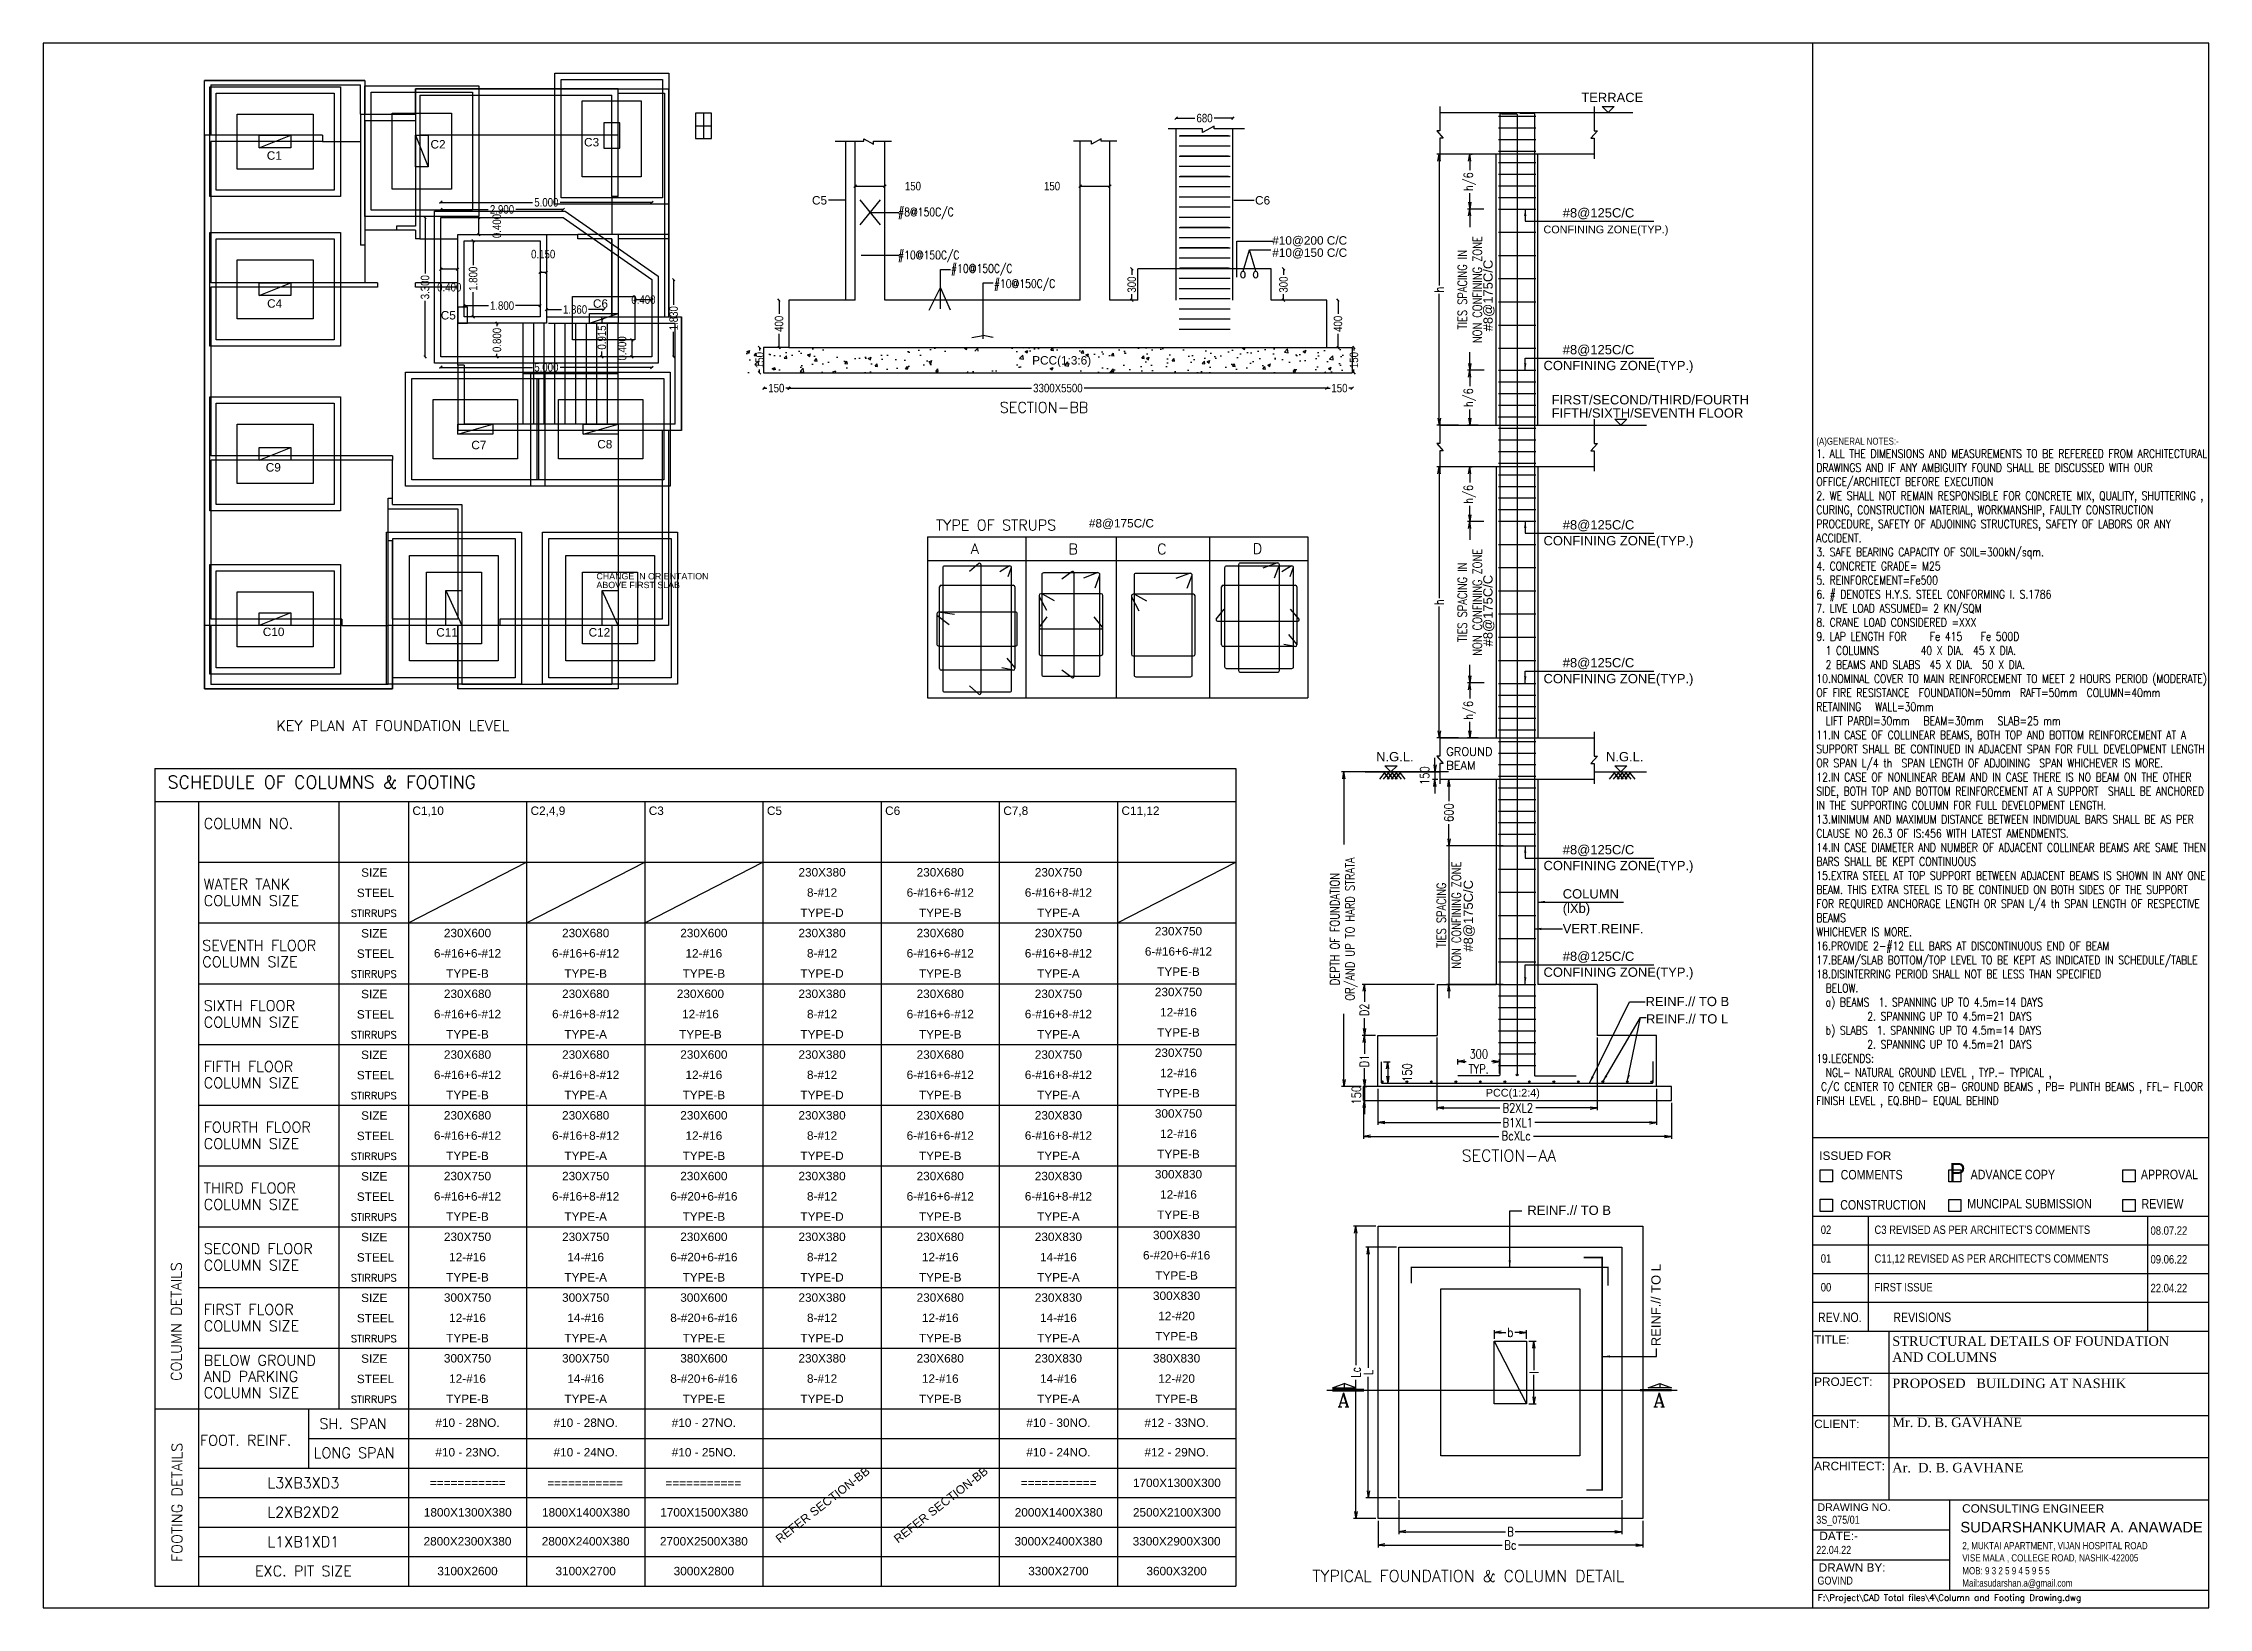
# Model space of a CAD drawing. Extents: x 2200.3 to 2251.6, y 1070.3 to 1107.4.
import ezdxf
from ezdxf.enums import TextEntityAlignment as Align

# ---------------------------------------------------------------- set-up
doc = ezdxf.new("R2010")
doc.units = 0
doc.linetypes.add('DASHED', pattern=[0])
doc.linetypes.add('HIDDEN', pattern=[0])
doc.layers.get('0').update_dxf_attribs({"linetype": 'CONTINUOUS'})
doc.layers.get('DEFPOINTS').update_dxf_attribs({"linetype": 'CONTINUOUS'})
for name, color, linetype in [('BM', 2, 'CONTINUOUS'), ('COLUMN', 1, 'CONTINUOUS'), ('DIM', 252, 'CONTINUOUS'), ('EXC', 4, 'CONTINUOUS'), ('FOOT', 3, 'CONTINUOUS'), ('HASS', 9, 'CONTINUOUS'), ('RINGS', 60, 'CONTINUOUS'), ('ST', 6, 'CONTINUOUS'), ('TXT', 51, 'CONTINUOUS'), ('TXT1', 4, 'CONTINUOUS'), ('TXT2', 161, 'CONTINUOUS'), ('WALL', 7, 'CONTINUOUS')]:
    doc.layers.add(name, color=color, linetype=linetype)
doc.styles.add('AA', font='arial.ttf')
doc.styles.add('AN', font='ARIALN.TTF')
doc.styles.add('AS', font='romans.shx', dxfattribs={"width": 0.8})
doc.styles.add('NAME', font='times.ttf')
doc.styles.add('ROMANC', font='romanc.shx')
doc.styles.add('ROMANS', font='arial.ttf')
doc.styles.add('SANFAB', font='romans.shx', dxfattribs={"width": 0.8})
doc.styles.add('SIMPLE', font='romans.shx', dxfattribs={"height": 0.3, "bigfont": 'bigfont.shx'})
doc.dimstyles.new('DIM', dxfattribs={"dimtxt": 0.2, "dimasz": 0.06, "dimexe": 0.05, "dimexo": 0.3, "dimgap": 0.05, "dimtad": 0, "dimlfac": -1, "dimzin": 1, "dimtxsty": 'AN', "dimblk1": 'OBLIQUE', "dimblk2": 'OBLIQUE', "dimsah": 1, "dimcen": 0.001, "dimse1": 1, "dimse2": 1, "dimclrd": 252, "dimclre": 256, "dimclrt": 1, "dimazin": 3, "dimtfac": 1, "dimtofl": 0, "dimtmove": 0, "dimatfit": 3, "dimtolj": 1, "dimtzin": 1})
doc.dimstyles.new('DIM_AS', dxfattribs={"dimtxt": 195, "dimasz": 150, "dimexe": 50, "dimexo": 50, "dimgap": 50, "dimtad": 0, "dimdec": 0, "dimzin": 0, "dimtxsty": 'AS', "dimblk": 'OPEN', "dimcen": 0, "dimclrd": 256, "dimclre": 256, "dimclrt": 3, "dimazin": 3, "dimtfac": 1, "dimtdec": 0, "dimtmove": 0, "dimatfit": 3, "dimtolj": 1, "dimtzin": 0})

msp = doc.modelspace()

# ---------------------------------------------------------------- texts
at = {"layer": 'WALL', "linetype": 'DASHED'}
for s, height, style, p in [('C2', 0.2, 'AA', (2209.5076, 1104.8701)), ('C3', 0.2, 'AA', (2213.1451, 1104.9191)), ('C1', 0.2, 'AA', (2205.6291, 1104.6031)), ('C5', 0.2, 'ROMANS', (2218.5453, 1103.5418)), ('C6', 0.2, 'ROMANS', (2229.0418, 1103.5418)), ('#10@200 C/C', 0.2, 'ROMANS', (2229.4487, 1102.5909)), ('#10@150 C/C', 0.2, 'ROMANS', (2229.4497, 1102.3012)), ('C4', 0.2, 'AA', (2205.6363, 1101.0966)), ('C5', 0.2, 'AA', (2209.7501, 1100.8172)), ('C6', 0.2, 'AA', (2213.3561, 1101.0945)), ('PCC(1:3:6)', 0.2, 'ROMANS', (2223.7616, 1099.7491)), ('SECTION-BB', 0.25, 'ROMANC', (2222.9918, 1098.6077)), ('C7', 0.2, 'AA', (2210.4746, 1097.7411)), ('C8', 0.2, 'AA', (2213.4581, 1097.7616)), ('C9', 0.2, 'AA', (2205.605, 1097.2131)), ('TYPE OF STRUPS', 0.25, 'ROMANC', (2221.4822, 1095.8187)), ('#8@175C/C', 0.2, 'ROMANS', (2225.1056, 1095.8877)), ('A', 0.25, 'ROMANC', (2222.3064, 1095.26)), ('B', 0.25, 'ROMANC', (2224.6202, 1095.2519)), ('C', 0.25, 'ROMANC', (2226.7209, 1095.2524)), ('D', 0.25, 'ROMANC', (2228.9851, 1095.26)), ('CHANGE IN ORIENTATION', 0.15, 'ROMANS', (2213.4387, 1094.6569)), ('ABOVE FIRST SLAB ', 0.15, 'ROMANS', (2213.4387, 1094.4497)), ('C10', 0.2, 'AA', (2205.5344, 1093.3136)), ('C11', 0.2, 'AA', (2209.6429, 1093.3016)), ('C12', 0.2, 'AA', (2213.2531, 1093.3026)), ('KEY PLAN AT FOUNDATION LEVEL', 0.25, 'ROMANC', (2205.8547, 1091.0648)), ('SCHEDULE OF COLUMNS & FOOTING', 0.3, 'ROMANC', (2203.2802, 1089.7007)), ('C1,10', 0.2, 'ROMANS', (2209.0783, 1089.0737)), ('C2,4,9', 0.2, 'ROMANS', (2211.8782, 1089.0737)), ('C3', 0.2, 'ROMANS', (2214.6781, 1089.0737)), ('C5', 0.2, 'ROMANS', (2217.4779, 1089.0737)), ('C6', 0.2, 'ROMANS', (2220.2778, 1089.0737)), ('C7,8', 0.2, 'ROMANS', (2223.0777, 1089.0737)), ('C11,12', 0.2, 'ROMANS', (2225.8775, 1089.0737)), ('COLUMN NO.', 0.25, 'ROMANC', (2204.1344, 1088.7475)), ('WATER TANK', 0.25, 'ROMANC', (2204.1344, 1087.3075)), ('COLUMN SIZE', 0.25, 'ROMANC', (2204.1344, 1086.918)), ('SEVENTH FLOOR', 0.25, 'ROMANC', (2204.0999, 1085.856)), ('COLUMN SIZE', 0.25, 'ROMANC', (2204.0999, 1085.4665)), ('SIXTH FLOOR', 0.25, 'ROMANC', (2204.1344, 1084.4275)), ('COLUMN SIZE', 0.25, 'ROMANC', (2204.1344, 1084.038)), ('FIFTH FLOOR', 0.25, 'ROMANC', (2204.1344, 1082.9875)), ('COLUMN SIZE', 0.25, 'ROMANC', (2204.1344, 1082.598)), ('FOURTH FLOOR', 0.25, 'ROMANC', (2204.1344, 1081.5475)), ('COLUMN SIZE', 0.25, 'ROMANC', (2204.1344, 1081.158)), ('ISSUED FOR', 0.2, 'AA', (2242.4089, 1080.8977)), ('THIRD FLOOR', 0.25, 'ROMANC', (2204.1344, 1080.1075)), ('COLUMN SIZE', 0.25, 'ROMANC', (2204.1344, 1079.718)), ('SECOND FLOOR', 0.25, 'ROMANC', (2204.1344, 1078.6675)), ('COLUMN SIZE', 0.25, 'ROMANC', (2204.1344, 1078.278)), ('FIRST FLOOR', 0.25, 'ROMANC', (2204.1344, 1077.2275)), ('COLUMN SIZE', 0.25, 'ROMANC', (2204.1344, 1076.838)), ('TITLE:', 0.2, 'AA', (2242.288, 1076.5401)), ('AND COLUMNS', 0.225, 'NAME', (2244.1372, 1076.1103)), ('STRUCTURAL DETAILS OF FOUNDATION ', 0.225, 'NAME', (2244.1372, 1076.4894)), ('AND PARKING', 0.25, 'ROMANC', (2204.1344, 1075.6411)), ('BELOW GROUND', 0.25, 'ROMANC', (2204.1344, 1076.0224)), ('COLUMN SIZE', 0.25, 'ROMANC', (2204.1344, 1075.2535)), ('PROJECT:', 0.2, 'AA', (2242.288, 1075.5407)), ('PROPOSED   BUILDING AT NASHIK', 0.225, 'NAME', (2244.1372, 1075.49)), ('SH. SPAN', 0.25, 'ROMANC', (2206.8746, 1074.5216)), ('CLIENT:', 0.2, 'AA', (2242.288, 1074.5413)), ('Mr. D. B. GAVHANE ', 0.225, 'NAME', (2244.1372, 1074.5656)), ('FOOT. REINF.', 0.25, 'ROMANC', (2204.046, 1074.1247)), ('LONG SPAN', 0.25, 'ROMANC', (2206.7409, 1073.8282)), ('ARCHITECT:', 0.2, 'AA', (2242.288, 1073.542)), ('Ar.  D. B. GAVHANE ', 0.225, 'NAME', (2244.1372, 1073.4912)), ('DRAWING NO.', 0.18, 'AA', (2242.3645, 1072.5776)), ('CONSULTING ENGINEER', 0.2, 'AA', (2245.7929, 1072.5358)), ('SUDARSHANKUMAR A. ANAWADE', 0.25, 'AA', (2245.7509, 1072.068)), ('DATE:-', 0.2, 'AA', (2242.4104, 1071.8862)), ('DRAWN BY:', 0.2, 'AA', (2242.3959, 1071.1367)), ('F:\\Project\\CAD Total files\\4\\Column and Footing Drawing.dwg', 0.15, 'SIMPLE', (2242.3759, 1070.4483))]:
    msp.add_text(s, height=height, dxfattribs=dict(at, style=style)).set_placement(p)
at = {"layer": 'WALL', "linetype": 'DASHED', "width": 0.8}
for s, height, style, p in [('#8@150C/C', 0.2, 'AS', (2220.5854, 1103.2646)), ('#10@150C/C', 0.2, 'AS', (2220.5854, 1102.243)), ('#10@150C/C', 0.2, 'AS', (2221.8397, 1101.9253)), ('#10@150C/C', 0.2, 'AS', (2222.8546, 1101.5665)), ('COMMENTS', 0.225, 'ROMANS', (2242.9172, 1080.4342)), ('ADVANCE COPY', 0.225, 'ROMANS', (2245.9952, 1080.4384)), ('APPROVAL', 0.225, 'ROMANS', (2250.0293, 1080.4399)), ('CONSTRUCTION', 0.225, 'ROMANS', (2242.9059, 1079.7195)), ('MUNCIPAL SUBMISSION', 0.225, 'ROMANS', (2245.9155, 1079.7465)), ('REVIEW', 0.225, 'ROMANS', (2250.0449, 1079.7451)), ('02', 0.2, 'ROMANS', (2242.444, 1079.1427)), ("C3 REVISED AS PER ARCHITECT'S COMMENTS", 0.2, 'ROMANS', (2243.7172, 1079.1427)), ('08.07.22', 0.2, 'ROMANS', (2250.2569, 1079.1233)), ('01', 0.2, 'ROMANS', (2242.444, 1078.4612)), ("C11,12 REVISED AS PER ARCHITECT'S COMMENTS", 0.2, 'ROMANS', (2243.7172, 1078.4612)), ('09.06.22', 0.2, 'ROMANS', (2250.2569, 1078.4418)), ('00', 0.2, 'ROMANS', (2242.444, 1077.7796)), ('FIRST ISSUE', 0.2, 'ROMANS', (2243.7172, 1077.7796)), ('22.04.22', 0.2, 'ROMANS', (2250.2569, 1077.7603)), ('REV.NO.', 0.225, 'ROMANS', (2242.3784, 1077.0543)), ('REVISIONS', 0.225, 'ROMANS', (2244.1635, 1077.0543)), ('3S_075/01', 0.19, 'ROMANS', (2242.3382, 1072.273)), ('22.04.22', 0.19, 'ROMANS', (2242.3382, 1071.5596)), ('2, MUKTAI APARTMENT, VIJAN HOSPITAL ROAD', 0.17, 'ROMANS', (2245.7974, 1071.669)), ('VISE MALA , COLLEGE ROAD, NASHIK-422005', 0.17, 'ROMANS', (2245.7974, 1071.38)), ('MOB: 9 3 2 5 9 4 5 9 5 5', 0.17, 'ROMANS', (2245.7974, 1071.0752)), ('GOVIND', 0.19, 'ROMANS', (2242.3671, 1070.8318)), ('Mail:asudarshan.a@gmail.com', 0.17, 'ROMANS', (2245.7974, 1070.7835))]:
    msp.add_text(s, height=height, dxfattribs=dict(at, style=style)).set_placement(p)
at = {"layer": 'WALL', "linetype": 'DASHED'}
for s, height, style, p in [('SIZE', 0.2, 'ROMANS', (2208.1747, 1087.5489)), ('STEEL', 0.2, 'ROMANS', (2208.2051, 1087.0666)), ('STIRRUPS', 0.17, 'ROMANC', (2208.164, 1086.6058)), ('SIZE', 0.2, 'ROMANS', (2208.1747, 1086.1089)), ('STEEL', 0.2, 'ROMANS', (2208.2051, 1085.6266)), ('STIRRUPS', 0.17, 'ROMANC', (2208.164, 1085.1658)), ('SIZE', 0.2, 'ROMANS', (2208.1747, 1084.6689)), ('STEEL', 0.2, 'ROMANS', (2208.2051, 1084.1866)), ('STIRRUPS', 0.17, 'ROMANC', (2208.164, 1083.7258)), ('SIZE', 0.2, 'ROMANS', (2208.1747, 1083.2289)), ('STEEL', 0.2, 'ROMANS', (2208.2051, 1082.7466)), ('STIRRUPS', 0.17, 'ROMANC', (2208.164, 1082.2858)), ('SIZE', 0.2, 'ROMANS', (2208.1747, 1081.7889)), ('STEEL', 0.2, 'ROMANS', (2208.2051, 1081.3066)), ('STIRRUPS', 0.17, 'ROMANC', (2208.164, 1080.8458)), ('SIZE', 0.2, 'ROMANS', (2208.1747, 1080.3489)), ('STEEL', 0.2, 'ROMANS', (2208.2051, 1079.8666)), ('STIRRUPS', 0.17, 'ROMANC', (2208.164, 1079.4058)), ('SIZE', 0.2, 'ROMANS', (2208.1747, 1078.9089)), ('STEEL', 0.2, 'ROMANS', (2208.2051, 1078.4266)), ('STIRRUPS', 0.17, 'ROMANC', (2208.164, 1077.9658)), ('SIZE', 0.2, 'ROMANS', (2208.1747, 1077.4689)), ('STEEL', 0.2, 'ROMANS', (2208.2051, 1076.9866)), ('STIRRUPS', 0.17, 'ROMANC', (2208.164, 1076.5258)), ('SIZE', 0.2, 'ROMANS', (2208.1747, 1076.0289)), ('STEEL', 0.2, 'ROMANS', (2208.2051, 1075.5466)), ('STIRRUPS', 0.17, 'ROMANC', (2208.164, 1075.0858)), ('#10 - 28NO.', 0.2, 'ROMANS', (2210.384, 1074.5085)), ('#10 - 28NO.', 0.2, 'ROMANS', (2213.1839, 1074.5085)), ('#10 - 27NO.', 0.2, 'ROMANS', (2215.9837, 1074.5085)), ('#10 - 30NO.', 0.2, 'ROMANS', (2224.3833, 1074.5085)), ('#12 - 33NO.', 0.2, 'ROMANS', (2227.1832, 1074.5085)), ('#10 - 23NO.', 0.2, 'ROMANS', (2210.384, 1073.8085)), ('#10 - 24NO.', 0.2, 'ROMANS', (2213.1839, 1073.8085)), ('#10 - 25NO.', 0.2, 'ROMANS', (2215.9837, 1073.8085)), ('#10 - 24NO.', 0.2, 'ROMANS', (2224.3833, 1073.8085)), ('#12 - 29NO.', 0.2, 'ROMANS', (2227.1832, 1073.8085)), ('L3XB3XD3', 0.25, 'ROMANC', (2206.4966, 1073.0413)), ('===========', 0.2, 'ROMANS', (2210.3905, 1073.0836)), ('===========', 0.2, 'ROMANS', (2213.171, 1073.0752)), ('===========', 0.2, 'ROMANS', (2215.9708, 1073.0752)), ('===========', 0.2, 'ROMANS', (2224.3898, 1073.0836)), ('1700X1300X300', 0.2, 'ROMANS', (2227.1897, 1073.0836)), ('L2XB2XD2', 0.25, 'ROMANC', (2206.4966, 1072.3483)), ('1800X1300X380', 0.2, 'ROMANS', (2210.3905, 1072.3836)), ('1800X1400X380', 0.2, 'ROMANS', (2213.1903, 1072.3836)), ('1700X1500X380', 0.2, 'ROMANS', (2215.9902, 1072.3836)), ('2000X1400X380', 0.2, 'ROMANS', (2224.3898, 1072.3836)), ('2500X2100X300', 0.2, 'ROMANS', (2227.1897, 1072.3836)), ('L1XB1XD1', 0.25, 'ROMANC', (2206.4966, 1071.6469)), ('2800X2300X380', 0.2, 'ROMANS', (2210.384, 1071.6983)), ('2800X2400X380', 0.2, 'ROMANS', (2213.1839, 1071.6983)), ('2700X2500X380', 0.2, 'ROMANS', (2215.9837, 1071.6983)), ('3000X2400X380', 0.2, 'ROMANS', (2224.3833, 1071.6983)), ('3300X2900X300', 0.2, 'ROMANS', (2227.1832, 1071.6983)), ('EXC. PIT SIZE', 0.25, 'ROMANC', (2206.4966, 1070.9546)), ('3100X2600', 0.2, 'ROMANS', (2210.384, 1070.9917)), ('3100X2700', 0.2, 'ROMANS', (2213.1839, 1070.9917)), ('3000X2800', 0.2, 'ROMANS', (2215.9837, 1070.9917)), ('3300X2700', 0.2, 'ROMANS', (2224.3833, 1070.9917)), ('3600X3200', 0.2, 'ROMANS', (2227.1832, 1070.9917))]:
    msp.add_text(s, height=height, dxfattribs=dict(at, style=style)).set_placement(p, align=Align.BOTTOM_CENTER)
at = {"layer": 'WALL', "linetype": 'DASHED', "style": 'ROMANS'}
for s, p in [('230X380', (2218.7837, 1087.7147)), ('230X680', (2221.5835, 1087.7147)), ('230X750', (2224.3834, 1087.7147)), ('8-#12', (2218.7837, 1087.2347)), ('6-#16+6-#12', (2221.5835, 1087.2347)), ('6-#16+8-#12', (2224.3834, 1087.2347)), ('TYPE-D', (2218.7837, 1086.7547)), ('TYPE-B', (2221.5835, 1086.7547)), ('TYPE-A', (2224.3834, 1086.7547)), ('230X600', (2210.3841, 1086.2747)), ('230X680', (2213.184, 1086.2747)), ('230X600', (2215.9838, 1086.2747)), ('230X380', (2218.7837, 1086.2747)), ('230X680', (2221.5835, 1086.2747)), ('230X750', (2224.3834, 1086.2747)), ('230X750', (2227.2276, 1086.3182)), ('6-#16+6-#12', (2210.3841, 1085.7947)), ('6-#16+6-#12', (2213.184, 1085.7947)), ('12-#16', (2215.9838, 1085.7947)), ('8-#12', (2218.7837, 1085.7947)), ('6-#16+6-#12', (2221.5835, 1085.7947)), ('6-#16+8-#12', (2224.3834, 1085.7947)), ('6-#16+6-#12', (2227.2276, 1085.8382)), ('TYPE-B', (2210.3841, 1085.3147)), ('TYPE-B', (2213.184, 1085.3147)), ('TYPE-B', (2215.9838, 1085.3147)), ('TYPE-D', (2218.7837, 1085.3147)), ('TYPE-B', (2221.5835, 1085.3147)), ('TYPE-A', (2224.3834, 1085.3147)), ('TYPE-B', (2227.2276, 1085.3582)), ('230X680', (2210.3841, 1084.8347)), ('230X680', (2213.184, 1084.8347)), ('230X600', (2215.9024, 1084.8347)), ('230X380', (2218.7837, 1084.8347)), ('230X680', (2221.5835, 1084.8347)), ('230X750', (2224.3834, 1084.8347)), ('230X750', (2227.2276, 1084.8782)), ('12-#16', (2227.2276, 1084.3982)), ('6-#16+6-#12', (2210.3841, 1084.3547)), ('TYPE-B', (2210.3841, 1083.8747)), ('6-#16+8-#12', (2213.184, 1084.3547)), ('TYPE-A', (2213.184, 1083.8747)), ('TYPE-B', (2215.9024, 1083.8747)), ('12-#16', (2215.9024, 1084.3547)), ('TYPE-D', (2218.7837, 1083.8747)), ('8-#12', (2218.7837, 1084.3547)), ('6-#16+6-#12', (2221.5835, 1084.3547)), ('TYPE-B', (2221.5835, 1083.8747)), ('6-#16+8-#12', (2224.3834, 1084.3547)), ('TYPE-A', (2224.3834, 1083.8747)), ('TYPE-B', (2227.2276, 1083.9182)), ('230X680', (2210.3841, 1083.3947)), ('230X680', (2213.184, 1083.3947)), ('230X600', (2215.9838, 1083.3947)), ('230X380', (2218.7837, 1083.3947)), ('230X680', (2221.5835, 1083.3947)), ('230X750', (2224.3834, 1083.3947)), ('230X750', (2227.2276, 1083.4382)), ('6-#16+6-#12', (2210.3841, 1082.9147)), ('6-#16+8-#12', (2213.184, 1082.9147)), ('12-#16', (2215.9838, 1082.9147)), ('8-#12', (2218.7837, 1082.9147)), ('6-#16+6-#12', (2221.5835, 1082.9147)), ('6-#16+8-#12', (2224.3834, 1082.9147)), ('12-#16', (2227.2276, 1082.9582)), ('TYPE-B', (2210.3841, 1082.4347)), ('TYPE-A', (2213.184, 1082.4347)), ('TYPE-B', (2215.9838, 1082.4347)), ('TYPE-D', (2218.7837, 1082.4347)), ('TYPE-B', (2221.5835, 1082.4347)), ('TYPE-A', (2224.3834, 1082.4347)), ('TYPE-B', (2227.2276, 1082.4782)), ('230X680', (2210.3841, 1081.9547)), ('230X680', (2213.184, 1081.9547)), ('230X600', (2215.9838, 1081.9547)), ('230X380', (2218.7837, 1081.9547)), ('230X680', (2221.5835, 1081.9547)), ('230X830', (2224.3834, 1081.9547)), ('300X750', (2227.2276, 1081.9982)), ('6-#16+6-#12', (2210.3841, 1081.4747)), ('6-#16+8-#12', (2213.184, 1081.4747)), ('12-#16', (2215.9838, 1081.4747)), ('8-#12', (2218.7837, 1081.4747)), ('6-#16+6-#12', (2221.5835, 1081.4747)), ('6-#16+8-#12', (2224.3834, 1081.4747)), ('12-#16', (2227.2276, 1081.5182)), ('TYPE-B', (2210.3841, 1080.9947)), ('TYPE-A', (2213.184, 1080.9947)), ('TYPE-B', (2215.9838, 1080.9947)), ('TYPE-D', (2218.7837, 1080.9947)), ('TYPE-B', (2221.5835, 1080.9947)), ('TYPE-A', (2224.3834, 1080.9947)), ('TYPE-B', (2227.2276, 1081.0382)), ('230X750', (2210.3841, 1080.5147)), ('230X750', (2213.184, 1080.5147)), ('230X600', (2215.9838, 1080.5147)), ('230X380', (2218.7837, 1080.5147)), ('230X680', (2221.5835, 1080.5147)), ('230X830', (2224.3834, 1080.5147)), ('300X830', (2227.2276, 1080.5582)), ('6-#16+6-#12', (2210.3841, 1080.0347)), ('6-#16+8-#12', (2213.184, 1080.0347)), ('6-#20+6-#16', (2215.9838, 1080.0347)), ('8-#12', (2218.7837, 1080.0347)), ('6-#16+6-#12', (2221.5835, 1080.0347)), ('6-#16+8-#12', (2224.3834, 1080.0347)), ('12-#16', (2227.2276, 1080.0782)), ('TYPE-B', (2210.3841, 1079.5547)), ('TYPE-A', (2213.184, 1079.5547)), ('TYPE-B', (2215.9838, 1079.5547)), ('TYPE-D', (2218.7837, 1079.5547)), ('TYPE-B', (2221.5835, 1079.5547)), ('TYPE-A', (2224.3834, 1079.5547)), ('TYPE-B', (2227.2276, 1079.5982)), ('230X750', (2210.3841, 1079.0747)), ('230X750', (2213.184, 1079.0747)), ('230X600', (2215.9838, 1079.0747)), ('230X380', (2218.7837, 1079.0747)), ('230X680', (2221.5835, 1079.0747)), ('230X830', (2224.3834, 1079.0747)), ('300X830', (2227.1833, 1079.1182)), ('12-#16', (2210.3841, 1078.5947)), ('14-#16', (2213.184, 1078.5947)), ('6-#20+6-#16', (2215.9838, 1078.5947)), ('8-#12', (2218.7837, 1078.5947)), ('12-#16', (2221.5835, 1078.5947)), ('14-#16', (2224.3834, 1078.5947)), ('6-#20+6-#16', (2227.1833, 1078.6382)), ('TYPE-B', (2210.3841, 1078.1147)), ('TYPE-A', (2213.184, 1078.1147)), ('TYPE-B', (2215.9838, 1078.1147)), ('TYPE-D', (2218.7837, 1078.1147)), ('TYPE-B', (2221.5835, 1078.1147)), ('TYPE-A', (2224.3834, 1078.1147)), ('TYPE-B', (2227.1833, 1078.1582)), ('300X750', (2210.3841, 1077.6347)), ('300X750', (2213.184, 1077.6347)), ('300X600', (2215.9838, 1077.6347)), ('230X380', (2218.7837, 1077.6347)), ('230X680', (2221.5835, 1077.6347)), ('230X830', (2224.3834, 1077.6347)), ('300X830', (2227.1833, 1077.6782)), ('12-#20', (2227.1833, 1077.1982)), ('12-#16', (2210.3841, 1077.1547)), ('14-#16', (2213.184, 1077.1547)), ('8-#20+6-#16', (2215.9838, 1077.1547)), ('8-#12', (2218.7837, 1077.1547)), ('12-#16', (2221.5835, 1077.1547)), ('14-#16', (2224.3834, 1077.1547)), ('TYPE-B', (2227.1833, 1076.7182)), ('300X750', (2210.3841, 1076.1947)), ('TYPE-B', (2210.3841, 1076.6747)), ('300X750', (2213.184, 1076.1947)), ('TYPE-A', (2213.184, 1076.6747)), ('380X600', (2215.9838, 1076.1947)), ('TYPE-E', (2215.9838, 1076.6747)), ('230X380', (2218.7837, 1076.1947)), ('TYPE-D', (2218.7837, 1076.6747)), ('230X680', (2221.5835, 1076.1947)), ('TYPE-B', (2221.5835, 1076.6747)), ('230X830', (2224.3834, 1076.1947)), ('TYPE-A', (2224.3834, 1076.6747)), ('380X830', (2227.1833, 1076.1947)), ('12-#16', (2210.3841, 1075.7147)), ('14-#16', (2213.184, 1075.7147)), ('8-#20+6-#16', (2215.9838, 1075.7147)), ('8-#12', (2218.7837, 1075.7147)), ('12-#16', (2221.5835, 1075.7147)), ('14-#16', (2224.3834, 1075.7147)), ('12-#20', (2227.1833, 1075.7147)), ('TYPE-B', (2210.3841, 1075.2347)), ('TYPE-A', (2213.184, 1075.2347)), ('TYPE-E', (2215.9838, 1075.2347)), ('TYPE-D', (2218.7837, 1075.2347)), ('TYPE-B', (2221.5835, 1075.2347)), ('TYPE-A', (2224.3834, 1075.2347)), ('TYPE-B', (2227.1833, 1075.2347))]:
    msp.add_text(s, height=0.2, dxfattribs=at).set_placement(p, align=Align.MIDDLE_CENTER)
at = {"layer": 'WALL', "linetype": 'DASHED', "style": 'ROMANC'}
for s, p in [('COLUMN DETAILS', (2203.6118, 1075.6571)), ('FOOTING DETAILS', (2203.6273, 1071.3647))]:
    msp.add_text(s, height=0.25, rotation=90, dxfattribs=at).set_placement(p)
at = {"layer": 'WALL', "linetype": 'DASHED', "style": 'ROMANS'}
for p in [(2218.8966, 1072.5966), (2221.6965, 1072.5966)]:
    msp.add_text('REFER SECTION-BB', height=0.2, rotation=37.95971, dxfattribs=at).set_placement(p, align=Align.BOTTOM_CENTER)
at = {"layer": 'WALL', "linetype": 'DASHED', "attachment_point": 1}
for s, insert, char_height, width, style in [('{\\fArial|b0|i0|c0|p34;\\H1.125x;(A)GENERAL NOTES:-\\P\\Fromans|c0;\\H1.1972x;1. ALL THE DIMENSIONS AND MEASUREMENTS TO BE REFEREED FROM ARCHITECTURAL DRAWINGS AND IF ANY AMBIGUITY FOUND SHALL BE DISCUSSED WITH OUR OFFICE/ARCHITECT BEFORE EXECUTION\\P2. WE SHALL NOT REMAIN RESPONSIBLE FOR CONCRETE MIX, QUALITY, SHUTTERING , CURING, CONSTRUCTION MATERIAL, WORKMANSHIP, FAULTY CONSTRUCTION PROCEDURE, SAFETY OF ADJOINING STRUCTURES, SAFETY OF LABORS OR ANY ACCIDENT.  \\P3. SAFE BEARING CAPACITY OF SOIL=300kN/sqm.\\P4. CONCRETE GRADE= M25 \\P5. REINFORCEMENT=Fe500\\P6. # DENOTES H.Y.S. STEEL CONFORMING I. S.1786\\P7. LIVE LOAD ASSUMED= 2 KN/SQM\\P8. CRANE LOAD CONSIDERED =XXX\\P9. LAP LENGTH FOR     Fe 415    Fe 500D\\P  1 COLUMNS         40 X DIA.  45 X DIA.\\P  2 BEAMS AND SLABS  45 X DIA.  50 X DIA.\\P10.NOMINAL COVER TO MAIN REINFORCEMENT TO MEET 2 HOURS PERIOD (MODERATE) OF FIRE RESISTANCE  FOUNDATION=50mm  RAFT=50mm  COLUMN=40mm RETAINING   WALL=30mm\\P  LIFT PARDI=30mm   BEAM=30mm   SLAB=25 mm  \\P11.IN CASE OF COLLINEAR BEAMS, BOTH TOP AND BOTTOM REINFORCEMENT AT A SUPPORT SHALL BE CONTINUED IN ADJACENT SPAN FOR FULL DEVELOPMENT LENGTH OR SPAN L/4 th  SPAN LENGTH OF ADJOINING  SPAN WHICHEVER IS MORE. \\P12.IN CASE OF NONLINEAR BEAM AND IN CASE THERE IS NO BEAM ON THE OTHER SIDE, BOTH TOP AND BOTTOM REINFORCEMENT AT A SUPPORT  SHALL BE ANCHORED IN THE SUPPORTING COLUMN FOR FULL DEVELOPMENT LENGTH.\\P13.MINIMUM AND MAXIMUM DISTANCE BETWEEN INDIVIDUAL BARS SHALL BE AS PER CLAUSE NO 26.3 OF IS:456 WITH LATEST AMENDMENTS. \\P14.IN CASE DIAMETER AND NUMBER OF ADJACENT COLLINEAR BEAMS ARE SAME THEN BARS SHALL BE KEPT CONTINUOUS \\P15.EXTRA STEEL AT TOP SUPPORT BETWEEN ADJACENT BEAMS IS SHOWN IN ANY ONE BEAM. THIS EXTRA STEEL IS TO BE CONTINUED ON BOTH SIDES OF THE SUPPORT FOR REQUIRED ANCHORAGE LENGTH OR SPAN L/4 th SPAN LENGTH OF RESPECTIVE BEAMS \\PWHICHEVER IS MORE. \\P16.PROVIDE 2-#12 ELL BARS AT DISCONTINUOUS END OF BEAM\\P17.BEAM/SLAB BOTTOM/TOP LEVEL TO BE KEPT AS INDICATED IN SCHEDULE/TABLE  \\P18.DISINTERRING PERIOD SHALL NOT BE LESS THAN SPECIFIED \\P  BELOW.\\P  a) BEAMS  1. SPANNING UP TO 4.5m=14 DAYS\\P           2. SPANNING UP TO 4.5m=21 DAYS\\P  b) SLABS  1. SPANNING UP TO 4.5m=14 DAYS\\P           2. SPANNING UP TO 4.5m=21 DAYS\\P19.LEGENDS:\\P  NGL- NATURAL GROUND LEVEL , TYP.- TYPICAL ,  \\P C/C CENTER TO CENTER GB- GROUND BEAMS , PB= PLINTH BEAMS , FFL- FLOOR FINISH LEVEL , EQ.BHD- EQUAL BEHIND}', (2242.34, 1098.0171), 0.1485, 9.272163, 'SANFAB'), ('{\\fWingdings 2|b0|i0|c2|p18;P}', (2245.4948, 1080.8244), 0.423721, 0.496275, 'AA')]:
    msp.add_mtext(s, dxfattribs=dict(at, insert=insert, char_height=char_height, width=width, style=style))

# ---------------------------------------------------------------- blocks, each defined once
blk = doc.blocks.new('_OPEN')
at = {"color": 0, "linetype": 'BYBLOCK'}
for p, q in [((-1, 0.17), (0, 0)), ((-1, -0.17), (0, 0)), ((0, 0), (-1, 0))]:
    blk.add_line(p, q, dxfattribs=at)
blk = doc.blocks.new('*D4')
at = {"layer": 'DEFPOINTS', "color": 0}
for p in [(1780165, -129825), (1784965, -129825), (1784965, -130560)]:
    blk.add_point(p, dxfattribs=at)
at = {"layer": 'DIM'}
for p, q in [((1780165, -129875), (1780165, -130610)), ((1784965, -129875), (1784965, -130610)), ((1780315, -130560), (1782463, -130560)), ((1784815, -130560), (1782667, -130560))]:
    blk.add_line(p, q, dxfattribs=at)
at = {"layer": 'DIM', "xscale": 150, "yscale": 150, "zscale": 150, "rotation": 180}
blk.add_blockref('_OPEN', (1780165, -130560), dxfattribs=at)
at = {"layer": 'DIM', "xscale": 150, "yscale": 150, "zscale": 150}
blk.add_blockref('_OPEN', (1784965, -130560), dxfattribs=at)
at = {"layer": 'DIM', "color": 3, "insert": (1782565, -130560), "char_height": 195, "attachment_point": 5, "style": 'AS'}
blk.add_mtext('\\A1;B', dxfattribs=at)
blk = doc.blocks.new('*D5')
at = {"layer": 'DEFPOINTS', "color": 0}
for p in [(1779715, -130275), (1785415, -130275), (1785415, -130846)]:
    blk.add_point(p, dxfattribs=at)
at = {"layer": 'DIM'}
for p, q in [((1779715, -130325), (1779715, -130896)), ((1785415, -130325), (1785415, -130896)), ((1779865, -130846), (1782392, -130846)), ((1785265, -130846), (1782737, -130846))]:
    blk.add_line(p, q, dxfattribs=at)
at = {"layer": 'DIM', "xscale": 150, "yscale": 150, "zscale": 150, "rotation": 180}
blk.add_blockref('_OPEN', (1779715, -130846), dxfattribs=at)
at = {"layer": 'DIM', "xscale": 150, "yscale": 150, "zscale": 150}
blk.add_blockref('_OPEN', (1785415, -130846), dxfattribs=at)
at = {"layer": 'DIM', "color": 3, "insert": (1782565, -130846), "char_height": 195, "attachment_point": 5, "style": 'AS'}
blk.add_mtext('\\A1;Bc', dxfattribs=at)
blk = doc.blocks.new('*D6')
at = {"layer": 'DEFPOINTS', "color": 0}
for p in [(1779505, -124425), (1780165, -124425), (1780165, -129825)]:
    blk.add_point(p, dxfattribs=at)
at = {"layer": 'DIM'}
for p, q in [((1780115, -124425), (1779455, -124425)), ((1779505, -124575), (1779505, -127030)), ((1779505, -129675), (1779505, -127219)), ((1780115, -129825), (1779455, -129825))]:
    blk.add_line(p, q, dxfattribs=at)
at = {"layer": 'DIM', "xscale": 150, "yscale": 150, "zscale": 150}
for p, rotation in [((1779505, -124425), 90), ((1779505, -129825), 270)]:
    blk.add_blockref('_OPEN', p, dxfattribs=dict(at, rotation=rotation))
at = {"layer": 'DIM', "color": 3, "insert": (1779505, -127125), "char_height": 195, "attachment_point": 5, "rotation": 90, "style": 'AS'}
blk.add_mtext('\\A1;L', dxfattribs=at)
blk = doc.blocks.new('*D7')
at = {"layer": 'DEFPOINTS', "color": 0}
for p in [(1779237, -123975), (1779715, -123975), (1779715, -130275)]:
    blk.add_point(p, dxfattribs=at)
at = {"layer": 'DIM'}
for p, q in [((1779665, -123975), (1779187, -123975)), ((1779237, -124125), (1779237, -126967)), ((1779237, -130125), (1779237, -127282)), ((1779665, -130275), (1779187, -130275))]:
    blk.add_line(p, q, dxfattribs=at)
at = {"layer": 'DIM', "xscale": 150, "yscale": 150, "zscale": 150}
for p, rotation in [((1779237, -123975), 90), ((1779237, -130275), 270)]:
    blk.add_blockref('_OPEN', p, dxfattribs=dict(at, rotation=rotation))
at = {"layer": 'DIM', "color": 3, "insert": (1779237, -127125), "char_height": 195, "attachment_point": 5, "rotation": 90, "style": 'AS'}
blk.add_mtext('\\A1;Lc', dxfattribs=at)
blk = doc.blocks.new('*D8')
at = {"layer": 'DEFPOINTS', "color": 0}
for p in [(1782220, -126262), (1782220, -126450), (1782910, -126450)]:
    blk.add_point(p, dxfattribs=at)
at = {"layer": 'DIM'}
for p, q in [((1782220, -126400), (1782220, -126212)), ((1782370, -126262), (1782470, -126262)), ((1782760, -126262), (1782659, -126262)), ((1782910, -126400), (1782910, -126212))]:
    blk.add_line(p, q, dxfattribs=at)
at = {"layer": 'DIM', "xscale": 150, "yscale": 150, "zscale": 150, "rotation": 180}
blk.add_blockref('_OPEN', (1782220, -126262), dxfattribs=at)
at = {"layer": 'DIM', "xscale": 150, "yscale": 150, "zscale": 150}
blk.add_blockref('_OPEN', (1782910, -126262), dxfattribs=at)
at = {"layer": 'DIM', "color": 3, "insert": (1782565, -126262), "char_height": 195, "attachment_point": 5, "style": 'AS'}
blk.add_mtext('\\A1;b', dxfattribs=at)
blk = doc.blocks.new('*D9')
at = {"layer": 'DEFPOINTS', "color": 0}
for p in [(1782910, -126450), (1782910, -127800), (1783073, -127800)]:
    blk.add_point(p, dxfattribs=at)
at = {"layer": 'DIM'}
for p, q in [((1782960, -126450), (1783123, -126450)), ((1783073, -126600), (1783073, -127075)), ((1783073, -127650), (1783073, -127175)), ((1782960, -127800), (1783123, -127800))]:
    blk.add_line(p, q, dxfattribs=at)
at = {"layer": 'DIM', "xscale": 150, "yscale": 150, "zscale": 150}
for p, rotation in [((1783073, -126450), 90), ((1783073, -127800), 270)]:
    blk.add_blockref('_OPEN', p, dxfattribs=dict(at, rotation=rotation))
at = {"layer": 'DIM', "color": 3, "insert": (1783073, -127125), "char_height": 195, "attachment_point": 5, "rotation": 90, "style": 'AS'}
blk.add_mtext('\\A1;l', dxfattribs=at)
blk = doc.blocks.new('_OBLIQUE')
at = {"color": 0, "linetype": 'BYBLOCK'}
blk.add_line((-0.5, -0.5), (0.5, 0.5), dxfattribs=at)
blk = doc.blocks.new('*D118')
at = {"layer": 'DEFPOINTS', "color": 0, "linetype": 'DASHED'}
for p in [(2212.102, 1101.934), (2212.102, 1101.934), (2212.252, 1101.934)]:
    blk.add_point(p, dxfattribs=at)
at = {"layer": 'WALL', "color": 252}
blk.add_line((2212.252, 1101.934), (2212.102, 1101.934), dxfattribs=at)
at = {"layer": 'WALL', "color": 252, "linetype": 'DASHED', "xscale": 0.06, "yscale": 0.06, "zscale": 0.06, "rotation": 180}
blk.add_blockref('_OBLIQUE', (2212.102, 1101.934), dxfattribs=at)
at = {"layer": 'WALL', "color": 252, "linetype": 'DASHED', "xscale": 0.06, "yscale": 0.06, "zscale": 0.06}
blk.add_blockref('_OBLIQUE', (2212.252, 1101.934), dxfattribs=at)
at = {"layer": 'WALL', "color": 1, "linetype": 'DASHED', "insert": (2212.177, 1102.365), "char_height": 0.2, "attachment_point": 5, "style": 'AN'}
blk.add_mtext('\\A1;0.150', dxfattribs=at)
blk = doc.blocks.new('*D131')
at = {"layer": 'DEFPOINTS', "color": 0, "linetype": 'DASHED'}
for p in [(2210.302, 1102.682), (2210.518, 1102.682), (2210.302, 1100.882)]:
    blk.add_point(p, dxfattribs=at)
at = {"layer": 'WALL', "color": 252}
for p, q in [((2210.518, 1102.682), (2210.518, 1102.101)), ((2210.518, 1100.882), (2210.518, 1101.463))]:
    blk.add_line(p, q, dxfattribs=at)
at = {"layer": 'WALL', "color": 252, "linetype": 'DASHED', "xscale": 0.06, "yscale": 0.06, "zscale": 0.06}
for p, rotation in [((2210.518, 1102.682), 90), ((2210.518, 1100.882), 270)]:
    blk.add_blockref('_OBLIQUE', p, dxfattribs=dict(at, rotation=rotation))
at = {"layer": 'WALL', "color": 1, "linetype": 'DASHED', "insert": (2210.518, 1101.782), "char_height": 0.2, "attachment_point": 5, "rotation": 90, "style": 'AN'}
blk.add_mtext('\\A1;1.800', dxfattribs=at)
blk = doc.blocks.new('*D132')
at = {"layer": 'DEFPOINTS', "color": 0, "linetype": 'DASHED'}
for p in [(2210.302, 1101.145), (2210.302, 1100.882), (2212.102, 1100.882)]:
    blk.add_point(p, dxfattribs=at)
at = {"layer": 'WALL', "color": 252}
for p, q in [((2210.302, 1101.145), (2210.883, 1101.145)), ((2212.102, 1101.145), (2211.52, 1101.145))]:
    blk.add_line(p, q, dxfattribs=at)
at = {"layer": 'WALL', "color": 252, "linetype": 'DASHED', "xscale": 0.06, "yscale": 0.06, "zscale": 0.06, "rotation": 180}
blk.add_blockref('_OBLIQUE', (2210.302, 1101.145), dxfattribs=at)
at = {"layer": 'WALL', "color": 252, "linetype": 'DASHED', "xscale": 0.06, "yscale": 0.06, "zscale": 0.06}
blk.add_blockref('_OBLIQUE', (2212.102, 1101.145), dxfattribs=at)
at = {"layer": 'WALL', "color": 1, "linetype": 'DASHED', "insert": (2211.202, 1101.145), "char_height": 0.2, "attachment_point": 5, "style": 'AN'}
blk.add_mtext('\\A1;1.800', dxfattribs=at)
blk = doc.blocks.new('*D133')
at = {"layer": 'DEFPOINTS', "color": 0, "linetype": 'DASHED'}
for p in [(2217.303, 1100.155), (2217.4, 1100.155), (2217.4, 1099.555)]:
    blk.add_point(p, dxfattribs=at)
at = {"layer": 'WALL', "color": 252}
for p, q in [((2217.303, 1100.155), (2217.303, 1100.079)), ((2217.303, 1099.555), (2217.303, 1099.632))]:
    blk.add_line(p, q, dxfattribs=at)
at = {"layer": 'WALL', "color": 252, "linetype": 'DASHED', "xscale": 0.06, "yscale": 0.06, "zscale": 0.06}
for p, rotation in [((2217.303, 1100.155), 90), ((2217.303, 1099.555), 270)]:
    blk.add_blockref('_OBLIQUE', p, dxfattribs=dict(at, rotation=rotation))
at = {"layer": 'WALL', "color": 1, "linetype": 'DASHED', "insert": (2217.303, 1099.855), "char_height": 0.2, "attachment_point": 5, "rotation": 90, "style": 'AN'}
blk.add_mtext('\\A1;150', dxfattribs=at)
blk = doc.blocks.new('*D119')
at = {"layer": 'DEFPOINTS', "color": 0, "linetype": 'DASHED'}
for p in [(2217.765, 1101.273), (2218, 1101.273), (2217.885, 1100.155)]:
    blk.add_point(p, dxfattribs=at)
at = {"layer": 'WALL', "color": 252}
for p, q in [((2217.765, 1101.273), (2217.765, 1100.948)), ((2217.765, 1100.155), (2217.765, 1100.48))]:
    blk.add_line(p, q, dxfattribs=at)
at = {"layer": 'WALL', "color": 252, "linetype": 'DASHED', "xscale": 0.06, "yscale": 0.06, "zscale": 0.06}
for p, rotation in [((2217.765, 1101.273), 90), ((2217.765, 1100.155), 270)]:
    blk.add_blockref('_OBLIQUE', p, dxfattribs=dict(at, rotation=rotation))
at = {"layer": 'WALL', "color": 1, "linetype": 'DASHED', "insert": (2217.765, 1100.714), "char_height": 0.2, "attachment_point": 5, "rotation": 90, "style": 'AN'}
blk.add_mtext('\\A1;400', dxfattribs=at)
blk = doc.blocks.new('*D120')
at = {"layer": 'DEFPOINTS', "color": 0, "linetype": 'DASHED'}
for p in [(2217.4, 1099.606), (2218, 1099.606), (2217.4, 1099.19)]:
    blk.add_point(p, dxfattribs=at)
at = {"layer": 'WALL', "color": 252}
for p, q in [((2217.4, 1099.19), (2217.477, 1099.19)), ((2218, 1099.19), (2217.924, 1099.19))]:
    blk.add_line(p, q, dxfattribs=at)
at = {"layer": 'WALL', "color": 252, "linetype": 'DASHED', "xscale": 0.06, "yscale": 0.06, "zscale": 0.06, "rotation": 180}
blk.add_blockref('_OBLIQUE', (2217.4, 1099.19), dxfattribs=at)
at = {"layer": 'WALL', "color": 252, "linetype": 'DASHED', "xscale": 0.06, "yscale": 0.06, "zscale": 0.06}
blk.add_blockref('_OBLIQUE', (2218, 1099.19), dxfattribs=at)
at = {"layer": 'WALL', "color": 1, "linetype": 'DASHED', "insert": (2217.7, 1099.19), "char_height": 0.2, "attachment_point": 5, "style": 'AN'}
blk.add_mtext('\\A1;150', dxfattribs=at)
blk = doc.blocks.new('*D121')
at = {"layer": 'DEFPOINTS', "color": 0, "linetype": 'DASHED'}
for p in [(2230.741, 1099.606), (2231.341, 1099.606), (2231.341, 1099.19)]:
    blk.add_point(p, dxfattribs=at)
at = {"layer": 'WALL', "color": 252}
for p, q in [((2230.741, 1099.19), (2230.818, 1099.19)), ((2231.341, 1099.19), (2231.264, 1099.19))]:
    blk.add_line(p, q, dxfattribs=at)
at = {"layer": 'WALL', "color": 252, "linetype": 'DASHED', "xscale": 0.06, "yscale": 0.06, "zscale": 0.06, "rotation": 180}
blk.add_blockref('_OBLIQUE', (2230.741, 1099.19), dxfattribs=at)
at = {"layer": 'WALL', "color": 252, "linetype": 'DASHED', "xscale": 0.06, "yscale": 0.06, "zscale": 0.06}
blk.add_blockref('_OBLIQUE', (2231.341, 1099.19), dxfattribs=at)
at = {"layer": 'WALL', "color": 1, "linetype": 'DASHED', "insert": (2231.041, 1099.19), "char_height": 0.2, "attachment_point": 5, "style": 'AN'}
blk.add_mtext('\\A1;150', dxfattribs=at)
blk = doc.blocks.new('*D134')
at = {"layer": 'DEFPOINTS', "color": 0, "linetype": 'DASHED'}
for p in [(2220.269, 1103.977), (2219.569, 1103.969), (2220.269, 1103.969)]:
    blk.add_point(p, dxfattribs=at)
at = {"layer": 'WALL', "color": 252}
blk.add_line((2219.569, 1103.977), (2220.269, 1103.977), dxfattribs=at)
at = {"layer": 'WALL', "color": 252, "linetype": 'DASHED', "xscale": 0.06, "yscale": 0.06, "zscale": 0.06, "rotation": 180}
blk.add_blockref('_OBLIQUE', (2219.569, 1103.977), dxfattribs=at)
at = {"layer": 'WALL', "color": 252, "linetype": 'DASHED', "xscale": 0.06, "yscale": 0.06, "zscale": 0.06}
blk.add_blockref('_OBLIQUE', (2220.269, 1103.977), dxfattribs=at)
at = {"layer": 'WALL', "color": 1, "linetype": 'DASHED', "insert": (2220.937, 1103.977), "char_height": 0.2, "attachment_point": 5, "style": 'AN'}
blk.add_mtext('\\A1;150', dxfattribs=at)
blk = doc.blocks.new('*D122')
at = {"layer": 'DEFPOINTS', "color": 0, "linetype": 'DASHED'}
for p in [(2225.6, 1103.977), (2224.9, 1103.969), (2225.6, 1103.969)]:
    blk.add_point(p, dxfattribs=at)
at = {"layer": 'WALL', "color": 252}
blk.add_line((2224.9, 1103.977), (2225.6, 1103.977), dxfattribs=at)
at = {"layer": 'WALL', "color": 252, "linetype": 'DASHED', "xscale": 0.06, "yscale": 0.06, "zscale": 0.06, "rotation": 180}
blk.add_blockref('_OBLIQUE', (2224.9, 1103.977), dxfattribs=at)
at = {"layer": 'WALL', "color": 252, "linetype": 'DASHED', "xscale": 0.06, "yscale": 0.06, "zscale": 0.06}
blk.add_blockref('_OBLIQUE', (2225.6, 1103.977), dxfattribs=at)
at = {"layer": 'WALL', "color": 1, "linetype": 'DASHED', "insert": (2224.233, 1103.977), "char_height": 0.2, "attachment_point": 5, "style": 'AN'}
blk.add_mtext('\\A1;150', dxfattribs=at)
blk = doc.blocks.new('*D123')
at = {"layer": 'DEFPOINTS', "color": 0, "linetype": 'DASHED'}
for p in [(2218, 1099.555), (2230.741, 1099.555), (2230.741, 1099.19)]:
    blk.add_point(p, dxfattribs=at)
at = {"layer": 'WALL', "color": 252}
for p, q in [((2218, 1099.19), (2223.745, 1099.19)), ((2230.741, 1099.19), (2224.997, 1099.19))]:
    blk.add_line(p, q, dxfattribs=at)
at = {"layer": 'WALL', "color": 252, "linetype": 'DASHED', "xscale": 0.06, "yscale": 0.06, "zscale": 0.06, "rotation": 180}
blk.add_blockref('_OBLIQUE', (2218, 1099.19), dxfattribs=at)
at = {"layer": 'WALL', "color": 252, "linetype": 'DASHED', "xscale": 0.06, "yscale": 0.06, "zscale": 0.06}
blk.add_blockref('_OBLIQUE', (2230.741, 1099.19), dxfattribs=at)
at = {"layer": 'WALL', "color": 1, "linetype": 'DASHED', "insert": (2224.371, 1099.19), "char_height": 0.2, "attachment_point": 5, "style": 'AN'}
blk.add_mtext('\\A1;3300X5500', dxfattribs=at)
blk = doc.blocks.new('*D135')
at = {"layer": 'DEFPOINTS', "color": 0, "linetype": 'DASHED'}
for p in [(2226.121, 1102.017), (2226.265, 1102.017), (2226.265, 1101.273)]:
    blk.add_point(p, dxfattribs=at)
at = {"layer": 'WALL', "color": 252}
for p, q in [((2226.121, 1102.017), (2226.121, 1101.875)), ((2226.121, 1101.273), (2226.121, 1101.414))]:
    blk.add_line(p, q, dxfattribs=at)
at = {"layer": 'WALL', "color": 252, "linetype": 'DASHED', "xscale": 0.06, "yscale": 0.06, "zscale": 0.06}
for p, rotation in [((2226.121, 1102.017), 90), ((2226.121, 1101.273), 270)]:
    blk.add_blockref('_OBLIQUE', p, dxfattribs=dict(at, rotation=rotation))
at = {"layer": 'WALL', "color": 1, "linetype": 'DASHED', "insert": (2226.121, 1101.645), "char_height": 0.2, "attachment_point": 5, "rotation": 90, "style": 'AN'}
blk.add_mtext('\\A1;300', dxfattribs=at)
blk = doc.blocks.new('*D136')
at = {"layer": 'DEFPOINTS', "color": 0, "linetype": 'DASHED'}
for p in [(2230.741, 1101.273), (2231.007, 1101.273), (2230.741, 1100.155)]:
    blk.add_point(p, dxfattribs=at)
at = {"layer": 'WALL', "color": 252}
for p, q in [((2231.007, 1101.273), (2231.007, 1100.948)), ((2231.007, 1100.155), (2231.007, 1100.48))]:
    blk.add_line(p, q, dxfattribs=at)
at = {"layer": 'WALL', "color": 252, "linetype": 'DASHED', "xscale": 0.06, "yscale": 0.06, "zscale": 0.06}
for p, rotation in [((2231.007, 1101.273), 90), ((2231.007, 1100.155), 270)]:
    blk.add_blockref('_OBLIQUE', p, dxfattribs=dict(at, rotation=rotation))
at = {"layer": 'WALL', "color": 1, "linetype": 'DASHED', "insert": (2231.007, 1100.714), "char_height": 0.2, "attachment_point": 5, "rotation": 90, "style": 'AN'}
blk.add_mtext('\\A1;400', dxfattribs=at)
blk = doc.blocks.new('*D124')
at = {"layer": 'DEFPOINTS', "color": 0, "linetype": 'DASHED'}
for p in [(2231.287, 1100.155), (2231.385, 1100.155), (2231.287, 1099.555)]:
    blk.add_point(p, dxfattribs=at)
at = {"layer": 'WALL', "color": 252}
for p, q in [((2231.385, 1100.155), (2231.385, 1100.079)), ((2231.385, 1099.555), (2231.385, 1099.632))]:
    blk.add_line(p, q, dxfattribs=at)
at = {"layer": 'WALL', "color": 252, "linetype": 'DASHED', "xscale": 0.06, "yscale": 0.06, "zscale": 0.06}
for p, rotation in [((2231.385, 1100.155), 90), ((2231.385, 1099.555), 270)]:
    blk.add_blockref('_OBLIQUE', p, dxfattribs=dict(at, rotation=rotation))
at = {"layer": 'WALL', "color": 1, "linetype": 'DASHED', "insert": (2231.385, 1099.855), "char_height": 0.2, "attachment_point": 5, "rotation": 90, "style": 'AN'}
blk.add_mtext('\\A1;150', dxfattribs=at)
blk = doc.blocks.new('*D137')
at = {"layer": 'DEFPOINTS', "color": 0, "linetype": 'DASHED'}
for p in [(2229.426, 1102.017), (2229.716, 1102.017), (2229.426, 1101.273)]:
    blk.add_point(p, dxfattribs=at)
at = {"layer": 'WALL', "color": 252}
for p, q in [((2229.716, 1102.017), (2229.716, 1101.875)), ((2229.716, 1101.273), (2229.716, 1101.414))]:
    blk.add_line(p, q, dxfattribs=at)
at = {"layer": 'WALL', "color": 252, "linetype": 'DASHED', "xscale": 0.06, "yscale": 0.06, "zscale": 0.06}
for p, rotation in [((2229.716, 1102.017), 90), ((2229.716, 1101.273), 270)]:
    blk.add_blockref('_OBLIQUE', p, dxfattribs=dict(at, rotation=rotation))
at = {"layer": 'WALL', "color": 1, "linetype": 'DASHED', "insert": (2229.716, 1101.645), "char_height": 0.2, "attachment_point": 5, "rotation": 90, "style": 'AN'}
blk.add_mtext('\\A1;300', dxfattribs=at)
blk = doc.blocks.new('*D138')
at = {"layer": 'DEFPOINTS', "color": 0, "linetype": 'DASHED'}
for p in [(2228.519, 1105.59), (2227.172, 1105.332), (2228.519, 1105.332)]:
    blk.add_point(p, dxfattribs=at)
at = {"layer": 'WALL', "color": 252}
for p, q in [((2227.172, 1105.59), (2227.614, 1105.59)), ((2228.519, 1105.59), (2228.077, 1105.59))]:
    blk.add_line(p, q, dxfattribs=at)
at = {"layer": 'WALL', "color": 252, "linetype": 'DASHED', "xscale": 0.06, "yscale": 0.06, "zscale": 0.06, "rotation": 180}
blk.add_blockref('_OBLIQUE', (2227.172, 1105.59), dxfattribs=at)
at = {"layer": 'WALL', "color": 252, "linetype": 'DASHED', "xscale": 0.06, "yscale": 0.06, "zscale": 0.06}
blk.add_blockref('_OBLIQUE', (2228.519, 1105.59), dxfattribs=at)
at = {"layer": 'WALL', "color": 1, "linetype": 'DASHED', "insert": (2227.845, 1105.59), "char_height": 0.2, "attachment_point": 5, "style": 'AN'}
blk.add_mtext('\\A1;680', dxfattribs=at)
blk = doc.blocks.new('*D114')
at = {"layer": 'DEFPOINTS', "color": 0, "linetype": 'DASHED'}
for p in [(2209.752, 1103.232), (2209.378, 1099.932), (2209.752, 1099.932)]:
    blk.add_point(p, dxfattribs=at)
at = {"layer": 'WALL', "color": 252}
for p, q in [((2209.378, 1103.232), (2209.378, 1101.909)), ((2209.378, 1099.932), (2209.378, 1101.256))]:
    blk.add_line(p, q, dxfattribs=at)
at = {"layer": 'WALL', "color": 252, "linetype": 'DASHED', "xscale": 0.06, "yscale": 0.06, "zscale": 0.06}
for p, rotation in [((2209.378, 1103.232), 90), ((2209.378, 1099.932), 270)]:
    blk.add_blockref('_OBLIQUE', p, dxfattribs=dict(at, rotation=rotation))
at = {"layer": 'WALL', "color": 1, "linetype": 'DASHED', "insert": (2209.378, 1101.582), "char_height": 0.2, "attachment_point": 5, "rotation": 90, "style": 'AN'}
blk.add_mtext('\\A1;3.300', dxfattribs=at)
blk = doc.blocks.new('*D115')
at = {"layer": 'DEFPOINTS', "color": 0, "linetype": 'DASHED'}
for p in [(2214.752, 1103.593), (2209.752, 1103.232), (2214.752, 1103.232)]:
    blk.add_point(p, dxfattribs=at)
at = {"layer": 'WALL', "color": 252}
for p, q in [((2209.752, 1103.593), (2211.925, 1103.593)), ((2214.752, 1103.593), (2212.578, 1103.593))]:
    blk.add_line(p, q, dxfattribs=at)
at = {"layer": 'WALL', "color": 252, "linetype": 'DASHED', "xscale": 0.06, "yscale": 0.06, "zscale": 0.06, "rotation": 180}
blk.add_blockref('_OBLIQUE', (2209.752, 1103.593), dxfattribs=at)
at = {"layer": 'WALL', "color": 252, "linetype": 'DASHED', "xscale": 0.06, "yscale": 0.06, "zscale": 0.06}
blk.add_blockref('_OBLIQUE', (2214.752, 1103.593), dxfattribs=at)
at = {"layer": 'WALL', "color": 1, "linetype": 'DASHED', "insert": (2212.252, 1103.593), "char_height": 0.2, "attachment_point": 5, "style": 'AN'}
blk.add_mtext('\\A1;5.000', dxfattribs=at)
blk = doc.blocks.new('*D127')
at = {"layer": 'DEFPOINTS', "color": 0, "linetype": 'DASHED'}
for p in [(2209.752, 1102.012), (2209.752, 1102.012), (2210.152, 1102.012)]:
    blk.add_point(p, dxfattribs=at)
at = {"layer": 'WALL', "color": 252}
blk.add_line((2210.152, 1102.012), (2209.752, 1102.012), dxfattribs=at)
at = {"layer": 'WALL', "color": 252, "linetype": 'DASHED', "xscale": 0.06, "yscale": 0.06, "zscale": 0.06, "rotation": 180}
blk.add_blockref('_OBLIQUE', (2209.752, 1102.012), dxfattribs=at)
at = {"layer": 'WALL', "color": 252, "linetype": 'DASHED', "xscale": 0.06, "yscale": 0.06, "zscale": 0.06}
blk.add_blockref('_OBLIQUE', (2210.152, 1102.012), dxfattribs=at)
at = {"layer": 'WALL', "color": 1, "linetype": 'DASHED', "insert": (2209.952, 1101.581), "char_height": 0.2, "attachment_point": 5, "style": 'AN'}
blk.add_mtext('\\A1;0.400', dxfattribs=at)
blk = doc.blocks.new('*D128')
at = {"layer": 'DEFPOINTS', "color": 0, "linetype": 'DASHED'}
for p in [(2211.241, 1100.732), (2211.082, 1099.932), (2211.241, 1099.932)]:
    blk.add_point(p, dxfattribs=at)
at = {"layer": 'WALL', "color": 252}
for p, q in [((2211.082, 1100.732), (2211.082, 1100.659)), ((2211.082, 1099.932), (2211.082, 1100.006))]:
    blk.add_line(p, q, dxfattribs=at)
at = {"layer": 'WALL', "color": 252, "linetype": 'DASHED', "xscale": 0.06, "yscale": 0.06, "zscale": 0.06}
for p, rotation in [((2211.082, 1100.732), 90), ((2211.082, 1099.932), 270)]:
    blk.add_blockref('_OBLIQUE', p, dxfattribs=dict(at, rotation=rotation))
at = {"layer": 'WALL', "color": 1, "linetype": 'DASHED', "insert": (2211.082, 1100.332), "char_height": 0.2, "attachment_point": 5, "rotation": 90, "style": 'AN'}
blk.add_mtext('\\A1;0.800', dxfattribs=at)
blk = doc.blocks.new('*D116')
at = {"layer": 'DEFPOINTS', "color": 0, "linetype": 'DASHED'}
for p in [(2212.252, 1101.163), (2213.612, 1101.053), (2213.612, 1101.053)]:
    blk.add_point(p, dxfattribs=at)
at = {"layer": 'WALL', "color": 252}
for p, q in [((2212.252, 1101.053), (2212.613, 1101.053)), ((2213.612, 1101.053), (2213.25, 1101.053))]:
    blk.add_line(p, q, dxfattribs=at)
at = {"layer": 'WALL', "color": 252, "linetype": 'DASHED', "xscale": 0.06, "yscale": 0.06, "zscale": 0.06, "rotation": 180}
blk.add_blockref('_OBLIQUE', (2212.252, 1101.053), dxfattribs=at)
at = {"layer": 'WALL', "color": 252, "linetype": 'DASHED', "xscale": 0.06, "yscale": 0.06, "zscale": 0.06}
blk.add_blockref('_OBLIQUE', (2213.612, 1101.053), dxfattribs=at)
at = {"layer": 'WALL', "color": 1, "linetype": 'DASHED', "insert": (2212.932, 1101.053), "char_height": 0.2, "attachment_point": 5, "style": 'AN'}
blk.add_mtext('\\A1;1.360', dxfattribs=at)
blk = doc.blocks.new('*D129')
at = {"layer": 'DEFPOINTS', "color": 0, "linetype": 'DASHED'}
for p in [(2214.352, 1101.05), (2214.752, 1101.287), (2214.752, 1101.05)]:
    blk.add_point(p, dxfattribs=at)
at = {"layer": 'WALL', "color": 252}
blk.add_line((2214.352, 1101.287), (2214.752, 1101.287), dxfattribs=at)
at = {"layer": 'WALL', "color": 252, "linetype": 'DASHED', "xscale": 0.06, "yscale": 0.06, "zscale": 0.06, "rotation": 180}
blk.add_blockref('_OBLIQUE', (2214.352, 1101.287), dxfattribs=at)
at = {"layer": 'WALL', "color": 252, "linetype": 'DASHED', "xscale": 0.06, "yscale": 0.06, "zscale": 0.06}
blk.add_blockref('_OBLIQUE', (2214.752, 1101.287), dxfattribs=at)
at = {"layer": 'WALL', "color": 1, "linetype": 'DASHED', "insert": (2214.552, 1101.287), "char_height": 0.2, "attachment_point": 5, "style": 'AN'}
blk.add_mtext('\\A1;0.400', dxfattribs=at)
blk = doc.blocks.new('*D130')
at = {"layer": 'DEFPOINTS', "color": 0, "linetype": 'DASHED'}
for p in [(2214.275, 1100.332), (2214.275, 1099.932), (2214.275, 1099.932)]:
    blk.add_point(p, dxfattribs=at)
at = {"layer": 'WALL', "color": 252}
blk.add_line((2214.275, 1100.332), (2214.275, 1099.932), dxfattribs=at)
at = {"layer": 'WALL', "color": 252, "linetype": 'DASHED', "xscale": 0.06, "yscale": 0.06, "zscale": 0.06}
for p, rotation in [((2214.275, 1100.332), 90), ((2214.275, 1099.932), 270)]:
    blk.add_blockref('_OBLIQUE', p, dxfattribs=dict(at, rotation=rotation))
at = {"layer": 'WALL', "color": 1, "linetype": 'DASHED', "insert": (2214.047, 1100.132), "char_height": 0.2, "attachment_point": 5, "rotation": 90, "style": 'AN'}
blk.add_mtext('\\A1;0.400', dxfattribs=at)
blk = doc.blocks.new('*D117')
at = {"layer": 'DEFPOINTS', "color": 0, "linetype": 'DASHED'}
for p in [(2210.643, 1103.232), (2210.649, 1103.232), (2210.643, 1102.832)]:
    blk.add_point(p, dxfattribs=at)
at = {"layer": 'WALL', "color": 252}
blk.add_line((2210.649, 1102.832), (2210.649, 1103.232), dxfattribs=at)
at = {"layer": 'WALL', "color": 252, "linetype": 'DASHED', "xscale": 0.06, "yscale": 0.06, "zscale": 0.06}
for p, rotation in [((2210.649, 1103.232), 90), ((2210.649, 1102.832), 270)]:
    blk.add_blockref('_OBLIQUE', p, dxfattribs=dict(at, rotation=rotation))
at = {"layer": 'WALL', "color": 1, "linetype": 'DASHED', "insert": (2211.08, 1103.032), "char_height": 0.2, "attachment_point": 5, "rotation": 90, "style": 'AN'}
blk.add_mtext('\\A1;0.400', dxfattribs=at)
blk = doc.blocks.new('*D11')
at = {"layer": 'DEFPOINTS', "color": 0}
for p in [(1951398, -303274), (1957398, -303274), (1957398, -304054)]:
    blk.add_point(p, dxfattribs=at)
at = {"layer": 'DIM'}
for p, q in [((1951398, -303324), (1951398, -304104)), ((1957398, -303324), (1957398, -304104)), ((1951548, -304054), (1954047, -304054)), ((1957248, -304054), (1954779, -304054))]:
    blk.add_line(p, q, dxfattribs=at)
at = {"layer": 'DIM', "xscale": 150, "yscale": 150, "zscale": 150, "rotation": 180}
blk.add_blockref('_OPEN', (1951398, -304054), dxfattribs=at)
at = {"layer": 'DIM', "xscale": 150, "yscale": 150, "zscale": 150}
blk.add_blockref('_OPEN', (1957398, -304054), dxfattribs=at)
at = {"layer": 'DIM', "color": 3, "insert": (1954413, -304054), "char_height": 195, "attachment_point": 5, "style": 'AS'}
blk.add_mtext('\\A1;B1XL1', dxfattribs=at)
blk = doc.blocks.new('*D12')
at = {"layer": 'DEFPOINTS', "color": 0}
for p in [(1951089, -303574), (1957722, -303574), (1957722, -304350)]:
    blk.add_point(p, dxfattribs=at)
at = {"layer": 'DIM'}
for p, q in [((1951089, -303624), (1951089, -304400)), ((1957722, -303624), (1957722, -304400)), ((1951239, -304350), (1954007, -304350)), ((1957572, -304350), (1954753, -304350))]:
    blk.add_line(p, q, dxfattribs=at)
at = {"layer": 'DIM', "xscale": 150, "yscale": 150, "zscale": 150, "rotation": 180}
blk.add_blockref('_OPEN', (1951089, -304350), dxfattribs=at)
at = {"layer": 'DIM', "xscale": 150, "yscale": 150, "zscale": 150}
blk.add_blockref('_OPEN', (1957722, -304350), dxfattribs=at)
at = {"layer": 'DIM', "color": 3, "insert": (1954380, -304337), "char_height": 195, "attachment_point": 5, "style": 'AS'}
blk.add_mtext('\\A1;BcXLc', dxfattribs=at)
blk = doc.blocks.new('*D13')
at = {"layer": 'DEFPOINTS', "color": 0}
for p in [(1953123, -302849), (1954023, -302736), (1954023, -303043)]:
    blk.add_point(p, dxfattribs=at)
at = {"layer": 'DIM'}
for p, q in [((1953123, -302799), (1953123, -302686)), ((1953273, -302736), (1953301, -302736)), ((1953873, -302736), (1953846, -302736)), ((1954023, -302993), (1954023, -302686))]:
    blk.add_line(p, q, dxfattribs=at)
at = {"layer": 'DIM', "xscale": 150, "yscale": 150, "zscale": 150, "rotation": 180}
blk.add_blockref('_OPEN', (1953123, -302736), dxfattribs=at)
at = {"layer": 'DIM', "xscale": 150, "yscale": 150, "zscale": 150}
blk.add_blockref('_OPEN', (1954023, -302736), dxfattribs=at)
at = {"layer": 'DIM', "color": 3, "insert": (1953573, -302736), "char_height": 195, "attachment_point": 5, "style": 'AS'}
blk.add_mtext('\\A1;300\\PTYP.', dxfattribs=at)
blk = doc.blocks.new('*D14')
at = {"layer": 'DEFPOINTS', "color": 0}
for p in [(1953183, -283188), (1952720, -289023), (1953183, -289023)]:
    blk.add_point(p, dxfattribs=at)
at = {"layer": 'DIM'}
for p, q in [((1953133, -283188), (1952670, -283188)), ((1952720, -283338), (1952720, -286015)), ((1952720, -288873), (1952720, -286196)), ((1953133, -289023), (1952670, -289023))]:
    blk.add_line(p, q, dxfattribs=at)
at = {"layer": 'DIM', "xscale": 150, "yscale": 150, "zscale": 150}
for p, rotation in [((1952720, -283188), 90), ((1952720, -289023), 270)]:
    blk.add_blockref('_OPEN', p, dxfattribs=dict(at, rotation=rotation))
at = {"layer": 'DIM', "color": 3, "insert": (1952720, -286106), "char_height": 195, "attachment_point": 5, "rotation": 90, "style": 'AS'}
blk.add_mtext('\\A1;h', dxfattribs=at)
blk = doc.blocks.new('*D15')
at = {"layer": 'DEFPOINTS', "color": 0}
for p in [(1953362, -283188), (1953380, -284368), (1953731, -284368)]:
    blk.add_point(p, dxfattribs=at)
at = {"layer": 'DIM'}
for p, q in [((1953380, -283338), (1953380, -283527)), ((1953412, -283188), (1953430, -283188)), ((1953681, -284368), (1953330, -284368)), ((1953380, -284218), (1953380, -284028))]:
    blk.add_line(p, q, dxfattribs=at)
at = {"layer": 'DIM', "xscale": 150, "yscale": 150, "zscale": 150}
for p, rotation in [((1953380, -283188), 90), ((1953380, -284368), 270)]:
    blk.add_blockref('_OPEN', p, dxfattribs=dict(at, rotation=rotation))
at = {"layer": 'DIM', "color": 3, "insert": (1953380, -283778), "char_height": 195, "attachment_point": 5, "rotation": 90, "style": 'AS'}
blk.add_mtext('\\A1;h/6', dxfattribs=at)
blk = doc.blocks.new('*D16')
at = {"layer": 'DEFPOINTS', "color": 0}
for p in [(1953380, -287843), (1953739, -287843), (1953612, -289023)]:
    blk.add_point(p, dxfattribs=at)
at = {"layer": 'DIM'}
for p, q in [((1953689, -287843), (1953330, -287843)), ((1953380, -287993), (1953380, -288183)), ((1953562, -289023), (1953330, -289023)), ((1953380, -288873), (1953380, -288684))]:
    blk.add_line(p, q, dxfattribs=at)
at = {"layer": 'DIM', "xscale": 150, "yscale": 150, "zscale": 150}
for p, rotation in [((1953380, -287843), 90), ((1953380, -289023), 270)]:
    blk.add_blockref('_OPEN', p, dxfattribs=dict(at, rotation=rotation))
at = {"layer": 'DIM', "color": 3, "insert": (1953380, -288433), "char_height": 195, "attachment_point": 5, "rotation": 90, "style": 'AS'}
blk.add_mtext('\\A1;h/6', dxfattribs=at)
blk = doc.blocks.new('*D17')
at = {"layer": 'DEFPOINTS', "color": 0}
for p in [(1953183, -289923), (1952720, -295759), (1953183, -295759)]:
    blk.add_point(p, dxfattribs=at)
at = {"layer": 'DIM'}
for p, q in [((1953133, -289923), (1952670, -289923)), ((1952720, -290073), (1952720, -292750)), ((1952720, -295609), (1952720, -292932)), ((1953133, -295759), (1952670, -295759))]:
    blk.add_line(p, q, dxfattribs=at)
at = {"layer": 'DIM', "xscale": 150, "yscale": 150, "zscale": 150}
for p, rotation in [((1952720, -289923), 90), ((1952720, -295759), 270)]:
    blk.add_blockref('_OPEN', p, dxfattribs=dict(at, rotation=rotation))
at = {"layer": 'DIM', "color": 3, "insert": (1952720, -292841), "char_height": 195, "attachment_point": 5, "rotation": 90, "style": 'AS'}
blk.add_mtext('\\A1;h', dxfattribs=at)
blk = doc.blocks.new('*D18')
at = {"layer": 'DEFPOINTS', "color": 0}
for p in [(1953362, -289923), (1953380, -291104), (1953731, -291104)]:
    blk.add_point(p, dxfattribs=at)
at = {"layer": 'DIM'}
for p, q in [((1953380, -290073), (1953380, -290263)), ((1953412, -289923), (1953430, -289923)), ((1953380, -290954), (1953380, -290764)), ((1953681, -291104), (1953330, -291104))]:
    blk.add_line(p, q, dxfattribs=at)
at = {"layer": 'DIM', "xscale": 150, "yscale": 150, "zscale": 150}
for p, rotation in [((1953380, -289923), 90), ((1953380, -291104), 270)]:
    blk.add_blockref('_OPEN', p, dxfattribs=dict(at, rotation=rotation))
at = {"layer": 'DIM', "color": 3, "insert": (1953380, -290514), "char_height": 195, "attachment_point": 5, "rotation": 90, "style": 'AS'}
blk.add_mtext('\\A1;h/6', dxfattribs=at)
blk = doc.blocks.new('*D19')
at = {"layer": 'DEFPOINTS', "color": 0}
for p in [(1953380, -294579), (1953739, -294579), (1953612, -295759)]:
    blk.add_point(p, dxfattribs=at)
at = {"layer": 'DIM'}
for p, q in [((1953689, -294579), (1953330, -294579)), ((1953380, -294729), (1953380, -294918)), ((1953380, -295609), (1953380, -295420)), ((1953562, -295759), (1953330, -295759))]:
    blk.add_line(p, q, dxfattribs=at)
at = {"layer": 'DIM', "xscale": 150, "yscale": 150, "zscale": 150}
for p, rotation in [((1953380, -294579), 90), ((1953380, -295759), 270)]:
    blk.add_blockref('_OPEN', p, dxfattribs=dict(at, rotation=rotation))
at = {"layer": 'DIM', "color": 3, "insert": (1953380, -295169), "char_height": 195, "attachment_point": 5, "rotation": 90, "style": 'AS'}
blk.add_mtext('\\A1;h/6', dxfattribs=at)
blk = doc.blocks.new('*D20')
at = {"layer": 'DEFPOINTS', "color": 0}
for p in [(1953714, -291104), (1953380, -294579), (1953739, -294579)]:
    blk.add_point(p, dxfattribs=at)
at = {"layer": 'DIM'}
for p, q in [((1953664, -291104), (1953330, -291104)), ((1953380, -291254), (1953380, -291495)), ((1953380, -294429), (1953380, -294188)), ((1953689, -294579), (1953330, -294579))]:
    blk.add_line(p, q, dxfattribs=at)
at = {"layer": 'DIM', "xscale": 150, "yscale": 150, "zscale": 150}
for p, rotation in [((1953380, -291104), 90), ((1953380, -294579), 270)]:
    blk.add_blockref('_OPEN', p, dxfattribs=dict(at, rotation=rotation))
at = {"layer": 'DIM', "color": 3, "insert": (1953380, -292841), "char_height": 195, "attachment_point": 5, "rotation": 90, "style": 'AS'}
blk.add_mtext('\\A1;TIES SPACING IN\\PNON CONFINING ZONE', dxfattribs=at)
blk = doc.blocks.new('*D29')
at = {"layer": 'DEFPOINTS', "color": 0}
for p in [(1952738, -296492), (1952630, -296659), (1952738, -296659)]:
    blk.add_point(p, dxfattribs=at)
at = {"layer": 'DIM'}
for p, q in [((1952688, -296492), (1952580, -296492)), ((1952630, -296342), (1952630, -296192)), ((1952630, -296492), (1952630, -296659)), ((1952688, -296659), (1952580, -296659)), ((1952630, -296809), (1952630, -296959))]:
    blk.add_line(p, q, dxfattribs=at)
at = {"layer": 'DIM', "xscale": 150, "yscale": 150, "zscale": 150}
for p, rotation in [((1952630, -296492), 270), ((1952630, -296659), 90)]:
    blk.add_blockref('_OPEN', p, dxfattribs=dict(at, rotation=rotation))
at = {"layer": 'DIM', "color": 3, "insert": (1952407, -296576), "char_height": 195, "attachment_point": 5, "rotation": 90, "style": 'AS'}
blk.add_mtext('\\A1;150', dxfattribs=at)
blk = doc.blocks.new('*D21')
at = {"layer": 'DEFPOINTS', "color": 0}
for p in [(1952972, -296492), (1950668, -303274), (1951089, -303274)]:
    blk.add_point(p, dxfattribs=at)
at = {"layer": 'DIM'}
for p, q in [((1952922, -296492), (1950618, -296492)), ((1950668, -296642), (1950668, -298058)), ((1950668, -303124), (1950668, -301709)), ((1951039, -303274), (1950618, -303274))]:
    blk.add_line(p, q, dxfattribs=at)
at = {"layer": 'DIM', "xscale": 150, "yscale": 150, "zscale": 150}
for p, rotation in [((1950668, -296492), 90), ((1950668, -303274), 270)]:
    blk.add_blockref('_OPEN', p, dxfattribs=dict(at, rotation=rotation))
at = {"layer": 'DIM', "color": 3, "insert": (1950668, -299883), "char_height": 195, "attachment_point": 5, "rotation": 90, "style": 'AS'}
blk.add_mtext('\\A1;DEPTH OF FOUNDATION\\POR/AND UP TO HARD STRATA', dxfattribs=at)
blk = doc.blocks.new('*D22')
at = {"layer": 'DEFPOINTS', "color": 0}
for p in [(1951109, -302174), (1951398, -302174), (1951089, -303274)]:
    blk.add_point(p, dxfattribs=at)
at = {"layer": 'DIM'}
for p, q in [((1951348, -302174), (1951059, -302174)), ((1951109, -302324), (1951109, -302570)), ((1951109, -303124), (1951109, -302878)), ((1951139, -303274), (1951159, -303274))]:
    blk.add_line(p, q, dxfattribs=at)
at = {"layer": 'DIM', "xscale": 150, "yscale": 150, "zscale": 150}
for p, rotation in [((1951109, -302174), 90), ((1951109, -303274), 270)]:
    blk.add_blockref('_OPEN', p, dxfattribs=dict(at, rotation=rotation))
at = {"layer": 'DIM', "color": 3, "insert": (1951109, -302724), "char_height": 195, "attachment_point": 5, "rotation": 90, "style": 'AS'}
blk.add_mtext('\\A1;D1', dxfattribs=at)
blk = doc.blocks.new('*D23')
at = {"layer": 'DEFPOINTS', "color": 0}
for p in [(1951032, -303274), (1951089, -303574), (1951109, -303574)]:
    blk.add_point(p, dxfattribs=at)
at = {"layer": 'DIM'}
for p, q in [((1951109, -303124), (1951109, -302974)), ((1951082, -303274), (1951159, -303274)), ((1951109, -303274), (1951109, -303574)), ((1951139, -303574), (1951159, -303574)), ((1951109, -303724), (1951109, -303874))]:
    blk.add_line(p, q, dxfattribs=at)
at = {"layer": 'DIM', "xscale": 150, "yscale": 150, "zscale": 150}
for p, rotation in [((1951109, -303274), 270), ((1951109, -303574), 90)]:
    blk.add_blockref('_OPEN', p, dxfattribs=dict(at, rotation=rotation))
at = {"layer": 'DIM', "color": 3, "insert": (1950934, -303462), "char_height": 195, "attachment_point": 5, "rotation": 90, "style": 'AS'}
blk.add_mtext('\\A1;150', dxfattribs=at)
blk = doc.blocks.new('*D24')
at = {"layer": 'DEFPOINTS', "color": 0}
for p in [(1954148, -298089), (1952929, -301074), (1954148, -301074)]:
    blk.add_point(p, dxfattribs=at)
at = {"layer": 'DIM'}
for p, q in [((1952929, -297939), (1952929, -297789)), ((1954098, -298089), (1952879, -298089)), ((1952929, -298089), (1952929, -301074)), ((1954098, -301074), (1952879, -301074)), ((1952929, -301224), (1952929, -301374))]:
    blk.add_line(p, q, dxfattribs=at)
at = {"layer": 'DIM', "xscale": 150, "yscale": 150, "zscale": 150}
for p, rotation in [((1952929, -298089), 270), ((1952929, -301074), 90)]:
    blk.add_blockref('_OPEN', p, dxfattribs=dict(at, rotation=rotation))
at = {"layer": 'DIM', "color": 3, "insert": (1952929, -299582), "char_height": 195, "attachment_point": 5, "rotation": 90, "style": 'AS'}
blk.add_mtext('\\A1;{\\C0;TIES SPACING\\PNON CONFINING ZONE}', dxfattribs=at)
blk = doc.blocks.new('*D25')
at = {"layer": 'DEFPOINTS', "color": 0}
for p in [(1953653, -296659), (1952929, -298089), (1953653, -298089)]:
    blk.add_point(p, dxfattribs=at)
at = {"layer": 'DIM'}
for p, q in [((1953603, -296659), (1952879, -296659)), ((1952929, -296809), (1952929, -297127)), ((1952929, -297939), (1952929, -297621)), ((1953603, -298089), (1952879, -298089))]:
    blk.add_line(p, q, dxfattribs=at)
at = {"layer": 'DIM', "xscale": 150, "yscale": 150, "zscale": 150}
for p, rotation in [((1952929, -296659), 90), ((1952929, -298089), 270)]:
    blk.add_blockref('_OPEN', p, dxfattribs=dict(at, rotation=rotation))
at = {"layer": 'DIM', "color": 3, "insert": (1952929, -297374), "char_height": 195, "attachment_point": 5, "rotation": 90, "style": 'AS'}
blk.add_mtext('\\A1;600', dxfattribs=at)
blk = doc.blocks.new('*D26')
at = {"layer": 'DEFPOINTS', "color": 0}
for p in [(1953714, -284368), (1953380, -287843), (1953739, -287843)]:
    blk.add_point(p, dxfattribs=at)
at = {"layer": 'DIM'}
for p, q in [((1953664, -284368), (1953330, -284368)), ((1953380, -284518), (1953380, -284759)), ((1953380, -287693), (1953380, -287452)), ((1953689, -287843), (1953330, -287843))]:
    blk.add_line(p, q, dxfattribs=at)
at = {"layer": 'DIM', "xscale": 150, "yscale": 150, "zscale": 150}
for p, rotation in [((1953380, -284368), 90), ((1953380, -287843), 270)]:
    blk.add_blockref('_OPEN', p, dxfattribs=dict(at, rotation=rotation))
at = {"layer": 'DIM', "color": 3, "insert": (1953380, -286106), "char_height": 195, "attachment_point": 5, "rotation": 90, "style": 'AS'}
blk.add_mtext('\\A1;TIES SPACING IN\\PNON CONFINING ZONE', dxfattribs=at)
blk = doc.blocks.new('*D27')
at = {"layer": 'DEFPOINTS', "color": 0}
for p in [(1951109, -301074), (1952673, -301074), (1951398, -302174)]:
    blk.add_point(p, dxfattribs=at)
at = {"layer": 'DIM'}
for p, q in [((1952623, -301074), (1951059, -301074)), ((1951109, -301224), (1951109, -301448)), ((1951348, -302174), (1951059, -302174)), ((1951109, -302024), (1951109, -301800))]:
    blk.add_line(p, q, dxfattribs=at)
at = {"layer": 'DIM', "xscale": 150, "yscale": 150, "zscale": 150}
for p, rotation in [((1951109, -301074), 90), ((1951109, -302174), 270)]:
    blk.add_blockref('_OPEN', p, dxfattribs=dict(at, rotation=rotation))
at = {"layer": 'DIM', "color": 3, "insert": (1951109, -301624), "char_height": 195, "attachment_point": 5, "rotation": 90, "style": 'AS'}
blk.add_mtext('\\A1;D2', dxfattribs=at)
blk = doc.blocks.new('*D28')
at = {"layer": 'DEFPOINTS', "color": 0}
for p in [(1952673, -302171), (1956123, -302171), (1956123, -303737)]:
    blk.add_point(p, dxfattribs=at)
at = {"layer": 'DIM'}
for p, q in [((1952673, -302221), (1952673, -303787)), ((1956123, -302221), (1956123, -303787)), ((1952823, -303737), (1954025, -303737)), ((1955973, -303737), (1954801, -303737))]:
    blk.add_line(p, q, dxfattribs=at)
at = {"layer": 'DIM', "xscale": 150, "yscale": 150, "zscale": 150, "rotation": 180}
blk.add_blockref('_OPEN', (1952673, -303737), dxfattribs=at)
at = {"layer": 'DIM', "xscale": 150, "yscale": 150, "zscale": 150}
blk.add_blockref('_OPEN', (1956123, -303737), dxfattribs=at)
at = {"layer": 'DIM', "color": 3, "insert": (1954413, -303737), "char_height": 195, "attachment_point": 5, "style": 'AS'}
blk.add_mtext('\\A1;B2XL2', dxfattribs=at)
blk = doc.blocks.new('*D30')
at = {"layer": 'DEFPOINTS', "color": 0}
for p in [(1951473, -302747), (1951473, -303200), (1951614, -303200)]:
    blk.add_point(p, dxfattribs=at)
at = {"layer": 'DIM'}
for p, q in [((1951523, -302747), (1951664, -302747)), ((1951614, -302897), (1951614, -303050)), ((1951523, -303200), (1951664, -303200))]:
    blk.add_line(p, q, dxfattribs=at)
at = {"layer": 'DIM', "xscale": 150, "yscale": 150, "zscale": 150}
for p, rotation in [((1951614, -302747), 90), ((1951614, -303200), 270)]:
    blk.add_blockref('_OPEN', p, dxfattribs=dict(at, rotation=rotation))
at = {"layer": 'DIM', "color": 3, "insert": (1952031, -302973), "char_height": 195, "attachment_point": 5, "rotation": 90, "style": 'AS'}
blk.add_mtext('\\A1;150', dxfattribs=at)
blk = doc.blocks.new('*D125')
at = {"layer": 'DEFPOINTS', "color": 0, "linetype": 'DASHED'}
for p in [(2214.752, 1101.762), (2215.267, 1101.762), (2214.752, 1099.932)]:
    blk.add_point(p, dxfattribs=at)
at = {"layer": 'WALL', "color": 252}
for p, q in [((2215.267, 1101.762), (2215.267, 1101.166)), ((2215.267, 1099.932), (2215.267, 1100.528))]:
    blk.add_line(p, q, dxfattribs=at)
at = {"layer": 'WALL', "color": 252, "linetype": 'DASHED', "xscale": 0.06, "yscale": 0.06, "zscale": 0.06}
for p, rotation in [((2215.267, 1101.762), 90), ((2215.267, 1099.932), 270)]:
    blk.add_blockref('_OBLIQUE', p, dxfattribs=dict(at, rotation=rotation))
at = {"layer": 'WALL', "color": 1, "linetype": 'DASHED', "insert": (2215.267, 1100.847), "char_height": 0.2, "attachment_point": 5, "rotation": 90, "style": 'AN'}
blk.add_mtext('\\A1;1.830', dxfattribs=at)
blk = doc.blocks.new('*D126')
at = {"layer": 'DEFPOINTS', "color": 0, "linetype": 'DASHED'}
for p in [(2209.752, 1103.426), (2209.752, 1103.232), (2212.652, 1103.232)]:
    blk.add_point(p, dxfattribs=at)
at = {"layer": 'WALL', "color": 252}
for p, q in [((2209.752, 1103.426), (2210.874, 1103.426)), ((2212.652, 1103.426), (2211.53, 1103.426))]:
    blk.add_line(p, q, dxfattribs=at)
at = {"layer": 'WALL', "color": 252, "linetype": 'DASHED', "xscale": 0.06, "yscale": 0.06, "zscale": 0.06, "rotation": 180}
blk.add_blockref('_OBLIQUE', (2209.752, 1103.426), dxfattribs=at)
at = {"layer": 'WALL', "color": 252, "linetype": 'DASHED', "xscale": 0.06, "yscale": 0.06, "zscale": 0.06}
blk.add_blockref('_OBLIQUE', (2212.652, 1103.426), dxfattribs=at)
at = {"layer": 'WALL', "color": 1, "linetype": 'DASHED', "insert": (2211.202, 1103.426), "char_height": 0.2, "attachment_point": 5, "style": 'AN'}
blk.add_mtext('\\A1;2.900', dxfattribs=at)
blk = doc.blocks.new('*D139')
at = {"layer": 'DEFPOINTS', "color": 0, "linetype": 'DASHED'}
for p in [(2213.612, 1100.847), (2213.568, 1099.932), (2213.612, 1099.932)]:
    blk.add_point(p, dxfattribs=at)
at = {"layer": 'WALL', "color": 252}
for p, q in [((2213.568, 1100.847), (2213.568, 1100.717)), ((2213.568, 1099.932), (2213.568, 1100.062))]:
    blk.add_line(p, q, dxfattribs=at)
at = {"layer": 'WALL', "color": 252, "linetype": 'DASHED', "xscale": 0.06, "yscale": 0.06, "zscale": 0.06}
for p, rotation in [((2213.568, 1100.847), 90), ((2213.568, 1099.932), 270)]:
    blk.add_blockref('_OBLIQUE', p, dxfattribs=dict(at, rotation=rotation))
at = {"layer": 'WALL', "color": 1, "linetype": 'DASHED', "insert": (2213.568, 1100.39), "char_height": 0.2, "attachment_point": 5, "rotation": 90, "style": 'AN'}
blk.add_mtext('\\A1;0.915', dxfattribs=at)
blk = doc.blocks.new('*D140')
at = {"layer": 'DEFPOINTS', "color": 0, "linetype": 'DASHED'}
for p in [(2209.752, 1099.932), (2214.752, 1099.932), (2209.752, 1099.682)]:
    blk.add_point(p, dxfattribs=at)
at = {"layer": 'WALL', "color": 252}
for p, q in [((2209.752, 1099.682), (2211.925, 1099.682)), ((2214.752, 1099.682), (2212.578, 1099.682))]:
    blk.add_line(p, q, dxfattribs=at)
at = {"layer": 'WALL', "color": 252, "linetype": 'DASHED', "xscale": 0.06, "yscale": 0.06, "zscale": 0.06, "rotation": 180}
blk.add_blockref('_OBLIQUE', (2209.752, 1099.682), dxfattribs=at)
at = {"layer": 'WALL', "color": 252, "linetype": 'DASHED', "xscale": 0.06, "yscale": 0.06, "zscale": 0.06}
blk.add_blockref('_OBLIQUE', (2214.752, 1099.682), dxfattribs=at)
at = {"layer": 'WALL', "color": 1, "linetype": 'DASHED', "insert": (2212.252, 1099.682), "char_height": 0.2, "attachment_point": 5, "style": 'AN'}
blk.add_mtext('\\A1;5.000', dxfattribs=at)
blk = doc.blocks.new('RYRTY')
at = {"layer": 'COLUMN'}
blk.add_line((1782219.7, -126449.6), (1782909.7, -127799.6), dxfattribs=at)
blk.add_lwpolyline([(1782219.7, -126449.6), (1782909.7, -126449.6), (1782909.7, -127799.6), (1782219.7, -127799.6)], close=True, dxfattribs=at)
at = {"layer": 'DIM'}
for p, q in [((1778614.4, -127508.8), (1786155.3, -127508.8)), ((1778735.4, -127454.8), (1778985.4, -127363.8)), ((1778735.4, -127458.8), (1779235.4, -127458.8)), ((1779406.8, -127496.3), (1778735.4, -127496.3)), ((1778735.4, -127521.3), (1779406.8, -127521.3)), ((1778985.4, -127363.8), (1778985.4, -127454.8)), ((1779235.4, -127458.8), (1778985.4, -127367.8)), ((1785363, -127496.3), (1786034.3, -127496.3)), ((1786034.3, -127521.3), (1785363, -127521.3)), ((1785534.3, -127458.8), (1785784.3, -127367.8)), ((1786034.3, -127458.8), (1785534.3, -127458.8)), ((1785784.3, -127367.8), (1786034.3, -127458.8)), ((1785784.3, -127367.8), (1785784.3, -127458.8))]:
    blk.add_line(p, q, dxfattribs=at)
at = {"layer": 'EXC', "linetype": 'HIDDEN', "ltscale": 800}
blk.add_lwpolyline([(1779714.7, -123974.6), (1785414.7, -123974.6), (1785414.7, -130274.6), (1779714.7, -130274.6)], close=True, dxfattribs=at)
at = {"layer": 'FOOT'}
for points in [[(1780164.7, -124424.6), (1784964.7, -124424.6), (1784964.7, -129824.6), (1780164.7, -129824.6)], [(1781064.7, -125324.6), (1784064.7, -125324.6), (1784064.7, -128924.6), (1781064.7, -128924.6)]]:
    blk.add_lwpolyline(points, close=True, dxfattribs=at)
at = {"layer": 'ST', "const_width": 30}
for points in [[(1780434.4, -125203.3), (1780434.4, -124859.4), (1784668.9, -124859.4), (1784668.9, -125257.5)], [(1784198.9, -129659.4), (1784542.8, -129659.4), (1784542.8, -124650.1), (1784144.7, -124650.1)]]:
    blk.add_lwpolyline(points, dxfattribs=at)
at = {"layer": 'TXT', "style": 'ROMANS'}
blk.add_text('REINF.// TO B', height=200, dxfattribs=at).set_placement((1782931.6, -123732.1))
blk.add_text('REINF.// TO L', height=200, rotation=90, dxfattribs=at).set_placement((1785800.6, -126560.1))
at = {"layer": 'TXT2', "ltscale": 0.5, "style": 'ROMANC'}
for s, height, p in [('A', 300, (1778842.6, -127865.4)), ('A', 300, (1785641.5, -127865.4)), ('TYPICAL FOUNDATION & COLUMN DETAIL', 250, (1778303.5, -131634.9))]:
    blk.add_text(s, height=height, dxfattribs=at).set_placement(p)
at = {"layer": 'DIM'}
for base, p1, p2, text, picture, middle in [((1779237.2, -123974.6), (1779714.7, -130274.6), (1779714.7, -123974.6), 'Lc', '*D7', (1779237.2, -127124.6)), ((1779504.8, -124424.6), (1780164.7, -129824.6), (1780164.7, -124424.6), 'L', '*D6', (1779504.8, -127124.6)), ((1783073.2, -127799.6), (1782909.7, -126449.6), (1782909.7, -127799.6), 'l', '*D9', (1783073.2, -127124.6))]:
    dim = blk.add_linear_dim(base=base, p1=p1, p2=p2, angle=90, text=text, dimstyle='DIM_AS', override={"dimarcsym": 0}, dxfattribs=at)
    dim.commit()
    dim.dimension.update_dxf_attribs({"geometry": picture, "text_midpoint": middle})
for base, p1, p2, text, picture, middle in [((1782219.7, -126261.5), (1782909.7, -126449.6), (1782219.7, -126449.6), 'b', '*D8', (1782564.7, -126261.5)), ((1784964.7, -130559.5), (1780164.7, -129824.6), (1784964.7, -129824.6), 'B', '*D4', (1782564.7, -130559.5)), ((1785414.7, -130846.1), (1779714.7, -130274.6), (1785414.7, -130274.6), 'Bc', '*D5', (1782564.7, -130846.1))]:
    dim = blk.add_linear_dim(base=base, p1=p1, p2=p2, text=text, dimstyle='DIM_AS', override={"dimarcsym": 0}, dxfattribs=at)
    dim.commit()
    dim.dimension.update_dxf_attribs({"geometry": picture, "text_midpoint": middle})
for points in [[(1782551.6, -124859.4), (1782551.6, -123644.6), (1782813, -123644.6)], [(1784562.8, -126782.6), (1785715.4, -126782.6), (1785715.4, -126607)]]:
    blk.add_leader(points, dimstyle='DIM_AS', dxfattribs=at)
blk = doc.blocks.new('A$C0D7D4558')
at = {"layer": 'BM'}
for p, q in [((2380.8, 22600.7), (5702.3, 22600.7)), ((5702.3, 21700.7), (2380.8, 21700.7)), ((2380.8, 15865), (5702.3, 15865)), ((5702.3, 14965), (2380.8, 14965)), ((2380.8, 9129.2), (5702.3, 9129.2)), ((5702.3, 8229.2), (2380.8, 8229.2))]:
    blk.add_line(p, q, dxfattribs=at)
at = {"layer": 'COLUMN'}
for p, q in [((3591.6, 15865), (3591.6, 21700.7)), ((4491.6, 15865), (4491.6, 21700.7)), ((3591.6, 14965), (3591.6, 9129.2)), ((4491.6, 14965), (4491.6, 9129.2)), ((3591.6, 8229.2), (3591.6, 3814.2)), ((4491.6, 8229.2), (4491.6, 3814.2))]:
    blk.add_line(p, q, dxfattribs=at)
at = {"layer": 'EXC', "linetype": 'BYBLOCK'}
for p, q in [((1041.6, 1614.2), (732.1, 1614.2)), ((732.1, 1314.2), (732.1, 1614.2)), ((7365, 1614.2), (7041.6, 1614.2)), ((7365, 1314.2), (7365, 1614.2)), ((732.1, 1314.2), (7365, 1314.2))]:
    blk.add_line(p, q, dxfattribs=at)
at = {"layer": 'FOOT'}
for p, q in [((2316.6, 3814.2), (3591.6, 3814.2)), ((2316.6, 3814.2), (2316.6, 2714.2)), ((5766.6, 3814.2), (4491.6, 3814.2)), ((5766.6, 3814.2), (5766.6, 2714.2)), ((1041.6, 1614.2), (1041.6, 2714.2)), ((1041.6, 2714.2), (2316.6, 2714.2)), ((7041.6, 2714.2), (5766.6, 2714.2)), ((7041.6, 1614.2), (7041.6, 2714.2)), ((7041.6, 1614.2), (1041.6, 1614.2))]:
    blk.add_line(p, q, dxfattribs=at)
at = {"layer": 'HASS'}
for p, q in [((2380.8, 22726.8), (2380.8, 22203.2)), ((5702.3, 22726.8), (5702.3, 22203.2)), ((5702.3, 22600.7), (6537.5, 22600.7)), ((5702.3, 22600.7), (6358.3, 22600.7)), ((5874.2, 22729.5), (6135.2, 22729.5)), ((5874.2, 22729.5), (6004.7, 22600.7)), ((6004.7, 22600.7), (6135.2, 22729.5)), ((2380.8, 22203.2), (2310.3, 22203.2)), ((2310.3, 22203.2), (2451.3, 22046.6)), ((2451.3, 22046.6), (2380.8, 22046.6)), ((2380.8, 22046.6), (2380.8, 21604.7)), ((5772.8, 22203.2), (5631.8, 22046.6)), ((5631.8, 22046.6), (5702.3, 22046.6)), ((5702.3, 22203.2), (5772.8, 22203.2)), ((5702.3, 22046.6), (5702.3, 21604.7)), ((2380.8, 15991), (2380.8, 15467.4)), ((5702.3, 15991), (5702.3, 15467.4)), ((5702.3, 15865), (6826.1, 15865)), ((6145.8, 15993.8), (6406.8, 15993.8)), ((6145.8, 15993.8), (6276.3, 15865)), ((6276.3, 15865), (6406.8, 15993.8)), ((2380.8, 15467.4), (2310.3, 15467.4)), ((2310.3, 15467.4), (2451.3, 15310.8)), ((5772.8, 15467.4), (5631.8, 15310.8)), ((5702.3, 15467.4), (5772.8, 15467.4)), ((2451.3, 15310.8), (2380.8, 15310.8)), ((2380.8, 15310.8), (2380.8, 14869)), ((5631.8, 15310.8), (5702.3, 15310.8)), ((5702.3, 15310.8), (5702.3, 14869)), ((2380.8, 9255.3), (2380.8, 8731.7)), ((5702.3, 9255.3), (5702.3, 8731.7)), ((768.6, 8396.3), (2380.8, 8396.3)), ((1203, 8396.3), (1075.4, 8233.3)), ((1287.1, 8396.3), (1159.5, 8233.3)), ((1161.7, 8396.3), (1289.3, 8233.3)), ((1195.1, 8525.1), (1456.1, 8525.1)), ((1195.1, 8525.1), (1325.6, 8396.3)), ((1371.2, 8396.3), (1243.6, 8233.3)), ((1245.8, 8396.3), (1373.4, 8233.3)), ((1325.6, 8396.3), (1456.1, 8525.1)), ((1455.4, 8396.3), (1327.8, 8233.3)), ((1330, 8396.3), (1457.6, 8233.3)), ((1539.5, 8396.3), (1411.9, 8233.3)), ((1414.1, 8396.3), (1541.7, 8233.3)), ((1498.2, 8396.3), (1625.9, 8233.3)), ((2380.8, 8731.7), (2310.3, 8731.7)), ((2310.3, 8731.7), (2451.3, 8575.1)), ((2451.3, 8575.1), (2380.8, 8575.1)), ((2380.8, 8575.1), (2380.8, 8133.2)), ((5772.8, 8731.7), (5631.8, 8575.1)), ((5631.8, 8575.1), (5702.3, 8575.1)), ((5702.3, 8731.7), (5772.8, 8731.7)), ((5702.3, 8575.1), (5702.3, 8133.2)), ((5702.3, 8396.3), (6826.1, 8396.3)), ((6153.6, 8396.3), (6026, 8233.3)), ((6237.8, 8396.3), (6110.1, 8233.3)), ((6112.3, 8396.3), (6240, 8233.3)), ((6145.8, 8525.1), (6406.8, 8525.1)), ((6145.8, 8525.1), (6276.3, 8396.3)), ((6321.9, 8396.3), (6194.3, 8233.3)), ((6196.5, 8396.3), (6324.1, 8233.3)), ((6276.3, 8396.3), (6406.8, 8525.1)), ((6406, 8396.3), (6278.4, 8233.3)), ((6280.6, 8396.3), (6408.2, 8233.3)), ((6490.2, 8396.3), (6362.5, 8233.3)), ((6364.7, 8396.3), (6492.4, 8233.3)), ((6448.9, 8396.3), (6576.5, 8233.3))]:
    blk.add_line(p, q, dxfattribs=at)
at = {"layer": 'RINGS'}
for p, q in [((3641.6, 22520.4), (4441.6, 22520.4)), ((3641.6, 22270.4), (4441.6, 22270.4)), ((3641.6, 22020.4), (4441.6, 22020.4)), ((3641.6, 21770.4), (4441.6, 21770.4)), ((3641.6, 21520.4), (4441.6, 21520.4)), ((3641.6, 21270.4), (4441.6, 21270.4)), ((3641.6, 21020.4), (4441.6, 21020.4)), ((3641.6, 20770.4), (4441.6, 20770.4)), ((3641.6, 20520.4), (4441.6, 20520.4)), ((3641.6, 20020.4), (4441.6, 20020.4)), ((3641.6, 19520.4), (4441.6, 19520.4)), ((3641.6, 19020.4), (4441.6, 19020.4)), ((3641.6, 18520.4), (4441.6, 18520.4)), ((3641.6, 18020.4), (4441.6, 18020.4)), ((3641.6, 17520.4), (4441.6, 17520.4)), ((3641.6, 17045.3), (4441.6, 17045.3)), ((3641.6, 16795.3), (4441.6, 16795.3)), ((3641.6, 16545.3), (4441.6, 16545.3)), ((3641.6, 16295.3), (4441.6, 16295.3)), ((3641.6, 16045.3), (4441.6, 16045.3)), ((3641.6, 15795.3), (4441.6, 15795.3)), ((3641.6, 15545.3), (4441.6, 15545.3)), ((3641.6, 15295.3), (4441.6, 15295.3)), ((3641.6, 15045.3), (4441.6, 15045.3)), ((3641.6, 14795.3), (4441.6, 14795.3)), ((3641.6, 14545.3), (4441.6, 14545.3)), ((3641.6, 14295.3), (4441.6, 14295.3)), ((3641.6, 14045.3), (4441.6, 14045.3)), ((3641.6, 13795.3), (4441.6, 13795.3)), ((3641.6, 13295.3), (4441.6, 13295.3)), ((3641.6, 12795.3), (4441.6, 12795.3)), ((3641.6, 12295.3), (4441.6, 12295.3)), ((3641.6, 11795.3), (4441.6, 11795.3)), ((3641.6, 11295.3), (4441.6, 11295.3)), ((3641.6, 10795.3), (4441.6, 10795.3)), ((3641.6, 10298.9), (4441.6, 10298.9)), ((3641.6, 10048.9), (4441.6, 10048.9)), ((3641.6, 9798.9), (4441.6, 9798.9)), ((3641.6, 9548.9), (4441.6, 9548.9)), ((3641.6, 9298.9), (4441.6, 9298.9)), ((3641.6, 9048.9), (4441.6, 9048.9)), ((3641.6, 8798.9), (4441.6, 8798.9)), ((3641.6, 8548.9), (4441.6, 8548.9)), ((3641.6, 8298.9), (4441.6, 8298.9)), ((3641.6, 8048.9), (4441.6, 8048.9)), ((3641.6, 7798.9), (4441.6, 7798.9)), ((3641.6, 7548.9), (4441.6, 7548.9)), ((3641.6, 7298.9), (4441.6, 7298.9)), ((3641.6, 7048.9), (4441.6, 7048.9)), ((3641.6, 6798.9), (4441.6, 6798.9)), ((3641.6, 6298.9), (4441.6, 6298.9)), ((3641.6, 5798.9), (4441.6, 5798.9)), ((3641.6, 5298.9), (4441.6, 5298.9)), ((3641.6, 4798.9), (4441.6, 4798.9)), ((3641.6, 4298.9), (4441.6, 4298.9)), ((3641.6, 3814.2), (4441.6, 3814.2)), ((3641.6, 3564.2), (4441.6, 3564.2)), ((3641.6, 3314.2), (4441.6, 3314.2)), ((3641.6, 3064.2), (4441.6, 3064.2)), ((3641.6, 2814.2), (4441.6, 2814.2)), ((3641.6, 2564.2), (4441.6, 2564.2)), ((3641.6, 2314.2), (4441.6, 2314.2)), ((3641.6, 2064.2), (4441.6, 2064.2))]:
    blk.add_line(p, q, dxfattribs=at)
at = {"layer": 'ST'}
for p, q in [((3666.6, 22571.6), (3666.6, 1855)), ((3676.6, 22581.6), (3978.2, 22581.6)), ((4031.6, 22565.4), (3713.3, 22565.4)), ((4041.6, 22555.4), (4041.6, 1882.5)), ((4406.6, 22581.6), (4102.5, 22581.6)), ((4416.6, 22571.6), (4416.6, 1855)), ((1116.6, 2141.8), (1116.6, 1698.5)), ((6966.6, 2152.8), (6966.6, 1698.5)), ((1126.6, 1688.5), (6956.6, 1688.5)), ((3656.6, 1845), (2766.6, 1845)), ((4426.6, 1845), (5316.6, 1845))]:
    blk.add_line(p, q, dxfattribs=at)
for centre in [(4041.6, 1864.2), (1140, 1717.1), (1667.6, 1717.1), (2195.1, 1717.1), (2722.7, 1717.1), (3250.2, 1717.1), (3777.8, 1717.1), (4305.3, 1717.1), (4832.9, 1717.1), (5360.4, 1717.1), (5888, 1717.1), (6415.5, 1717.1), (6943.1, 1717.1)]:
    blk.add_circle(centre, 18.2, dxfattribs=at)
for centre, start, end in [((3676.6, 22571.6), 90, 180), ((4031.6, 22555.4), 0, 90), ((4406.6, 22571.6), 0, 90), ((1126.6, 1698.5), 180, 270), ((3656.6, 1855), 270, 0), ((4426.6, 1855), 180, 270), ((6956.6, 1698.5), 270, 0)]:
    blk.add_arc(centre, 10, start, end, dxfattribs=at)
at = {"layer": 'TXT', "style": 'ROMANS'}
for s, height, p in [('TERRACE', 200, (5424.1, 22825.3)), ('#8@125C/C', 200, (5024.5, 20338.9)), ('CONFINING ZONE(TYP.)', 166.667, (4610.2, 19997)), ('CONFINING ZONE(TYP.)', 200, (4610.2, 17048.7)), ('#8@125C/C', 200, (5024.5, 17390.7)), ('FIRST/SECOND/THIRD/FOURTH', 200, (4784.6, 16310.6)), ('FIFTH/SIXTH/SEVENTH FLOOR', 200, (4784.6, 16025.2)), ('#8@125C/C', 200, (5024.5, 13615.9)), ('CONFINING ZONE(TYP.)', 200, (4610.2, 13273.9)), ('#8@125C/C', 200, (5024.5, 10644.9)), ('CONFINING ZONE(TYP.)', 200, (4610.2, 10302.9)), ('N.G.L.', 200, (1005.2, 8620.8)), ('N.G.L.', 200, (5955.8, 8620.8)), ('#8@125C/C', 200, (5024.5, 6616.5)), ('CONFINING ZONE(TYP.)', 200, (4610.2, 6274.6)), ('COLUMN', 200, (5024.5, 5664.5)), ('(lXb)', 200, (5024.5, 5353.4)), ('VERT.REINF.', 200, (5024.5, 4914.3)), ('#8@125C/C', 200, (5024.5, 4319)), ('CONFINING ZONE(TYP.)', 200, (4610.2, 3977)), ('REINF.// TO B', 200, (6809.1, 3345.3)), ('REINF.// TO L', 200, (6817.7, 2971.2))]:
    blk.add_text(s, height=height, dxfattribs=at).set_placement(p)
for p in [(3515.6, 17885.6), (3512.8, 11096.8), (3090.6, 4520.1)]:
    blk.add_text('#8@175C/C', height=200, rotation=90, dxfattribs=at).set_placement(p)
at = {"layer": 'TXT1', "style": 'ROMANS'}
blk.add_text('PCC(1:2:4)', height=166.67, dxfattribs=at).set_placement((3366.9, 1395.7))
at = {"layer": 'TXT2', "ltscale": 0.5, "style": 'ROMANC'}
for s, height, p in [('GROUND', 180, (2515.4, 8739.7)), ('BEAM', 180, (2515.4, 8443.8)), ('SECTION-AA', 250, (2846.9, 0))]:
    blk.add_text(s, height=height, dxfattribs=at).set_placement(p)
at = {"layer": 'DIM'}
for base, p1, p2, text, picture, middle in [((2363, 15865), (2825.8, 21700.7), (2825.8, 15865), 'h', '*D14', (2363, 18782.9)), ((3023.6, 20520.4), (3005.7, 21700.7), (3374.5, 20520.4), 'h/6', '*D15', (3023.6, 21110.6)), ((3023.6, 17045.3), (3357.6, 20520.4), (3382.6, 17045.3), 'TIES SPACING IN\\PNON CONFINING ZONE', '*D26', (3023.6, 18782.9)), ((3023.6, 17045.3), (3254.7, 15865), (3382.6, 17045.3), 'h/6', '*D16', (3023.6, 16455.1)), ((2363, 9129.2), (2825.8, 14965), (2825.8, 9129.2), 'h', '*D17', (2363, 12047.1)), ((3023.6, 13784.7), (3005.7, 14965), (3374.5, 13784.7), 'h/6', '*D18', (3023.6, 14374.8)), ((3023.6, 10309.5), (3357.6, 13784.7), (3382.6, 10309.5), 'TIES SPACING IN\\PNON CONFINING ZONE', '*D20', (3023.6, 12047.1)), ((3023.6, 10309.5), (3254.7, 9129.2), (3382.6, 10309.5), 'h/6', '*D19', (3023.6, 9719.4)), ((2272.8, 8229.2), (2380.8, 8396.3), (2380.8, 8229.2), '150', '*D29', (2050.3, 8312.7)), ((2572.2, 6798.9), (3296.4, 8229.2), (3296.4, 6798.9), '600', '*D25', (2572.2, 7514.1))]:
    dim = blk.add_linear_dim(base=base, p1=p1, p2=p2, angle=90, text=text, dimstyle='DIM_AS', dxfattribs=at)
    dim.commit()
    dim.dimension.update_dxf_attribs({"geometry": picture, "text_midpoint": middle, "insert": (-1950356.8, 304888.4)})
for base, p1, p2, text, picture, middle in [((311.1, 1614.2), (2614.8, 8396.3), (732.1, 1614.2), 'DEPTH OF FOUNDATION\\POR/AND UP TO HARD STRATA', '*D21', (311.1, 5005.2)), ((2572.2, 3814.2), (3791, 6798.9), (3791, 3814.2), '{\\C0;TIES SPACING\\PNON CONFINING ZONE}', '*D24', (2572.2, 5306.6)), ((752.6, 3814.2), (1041.6, 2714.2), (2316.6, 3814.2), 'D2', '*D27', (752.6, 3264.2)), ((752.6, 2714.2), (732.1, 1614.2), (1041.6, 2714.2), 'D1', '*D22', (752.6, 2164.2)), ((752.6, 1314.2), (674.7, 1614.2), (732.1, 1314.2), '150', '*D23', (577, 1426))]:
    dim = blk.add_linear_dim(base=base, p1=p1, p2=p2, angle=90, text=text, dimstyle='DIM_AS', dxfattribs=at)
    dim.commit()
    dim.dimension.update_dxf_attribs({"geometry": picture, "text_midpoint": middle, "dimtype": 128, "insert": (-1950356.8, 304888.4)})
for base, p1, p2, text, picture, middle in [((5766.6, 1151.2), (2316.6, 2717), (5766.6, 2717), 'B2XL2', '*D28', (4056.4, 1151.2)), ((3666.6, 2152.8), (2766.6, 2039.1), (3666.6, 1845), '300\\PTYP.', '*D13', (3216.6, 2152.8)), ((7041.6, 834.7), (1041.6, 1614.2), (7041.6, 1614.2), 'B1XL1', '*D11', (4056.4, 834.7)), ((7365, 538.6), (732.1, 1314.2), (7365, 1314.2), 'BcXLc', '*D12', (4023.4, 551))]:
    dim = blk.add_linear_dim(base=base, p1=p1, p2=p2, text=text, dimstyle='DIM_AS', dxfattribs=at)
    dim.commit()
    dim.dimension.update_dxf_attribs({"geometry": picture, "text_midpoint": middle, "dimtype": 128, "insert": (-1950356.8, 304888.4)})
dim = blk.add_linear_dim(base=(1257.1, 1688.5), p1=(1116.6, 2141.8), p2=(1116.6, 1688.5), angle=90, text='150', dimstyle='DIM_AS', override={"dimarcsym": 0}, dxfattribs=at)
dim.commit()
dim.dimension.update_dxf_attribs({"geometry": '*D30', "text_midpoint": (1674.6, 1915.2), "insert": (-1950356.8, 304888.4)})
for points in [[(4216.8, 20521.3), (4216.8, 20257.1), (6984, 20257.1)], [(4216.8, 17044.8), (4216.8, 17308.9), (6984, 17308.9)], [(4216.8, 13798.3), (4216.8, 13534.1), (6984, 13534.1)], [(4216.8, 10298.9), (4216.8, 10563.1), (6984, 10563.1)], [(4216.8, 6798.9), (4216.8, 6534.8), (6984, 6534.8)], [(4491.6, 5588.7), (6333.4, 5588.7)], [(4416.6, 5009.1), (5019.8, 5009.1)], [(4216.8, 3814.2), (4216.8, 4237.2), (6984, 4237.2)], [(5603.2, 1688.5), (6459.4, 3437.1), (6799.1, 3437.1)]]:
    blk.add_leader(points, dimstyle='DIM_AS', dxfattribs=at)
for points in [[(5888, 1717.1), (6699.9, 3097.9), (6819.6, 3097.9)], [(6415.5, 1717.1), (6699.9, 3097.9)]]:
    blk.add_leader(points, dimstyle='DIM_AS', override={"dimgap": 50, "dimtad": 0, "dimfxl": 0.3, "dimfxlon": 1, "dimtfill": 2}, dxfattribs=at)

# ---------------------------------------------------------------- dimensions: what is measured, and where the dimension line sits
at = {"layer": 'WALL', "linetype": 'DASHED'}
for base, p1, p2, text, picture, middle in [((2228.5188, 1105.5897), (2227.172, 1105.3322), (2228.5188, 1105.3322), '680', '*D138', (2227.8454, 1105.5897)), ((2230.7413, 1099.1899), (2218.0004, 1099.5553), (2230.7413, 1099.5553), '3300X5500', '*D123', (2224.3708, 1099.1899))]:
    dim = msp.add_linear_dim(base=base, p1=p1, p2=p2, text=text, dimstyle='DIM', override={"dimdec": 3, "dimtdec": 3, "dimfxl": 0.18, "dimfxlon": 1, "dimarcsym": 1}, dxfattribs=at)
    dim.commit()
    dim.dimension.update_dxf_attribs({"geometry": picture, "text_midpoint": middle})
for base, p1, p2, picture, middle in [((2220.2688, 1103.9767), (2219.5688, 1103.9692), (2220.2688, 1103.9692), '*D134', (2220.9367, 1103.9767)), ((2225.6004, 1103.9767), (2224.9004, 1103.9692), (2225.6004, 1103.9692), '*D122', (2224.2325, 1103.9767)), ((2217.4004, 1099.1899), (2218.0004, 1099.6056), (2217.4004, 1099.6056), '*D120', (2217.7004, 1099.1899)), ((2231.3413, 1099.1899), (2230.7413, 1099.6056), (2231.3413, 1099.6056), '*D121', (2231.0413, 1099.1899))]:
    dim = msp.add_linear_dim(base=base, p1=p1, p2=p2, text='150', dimstyle='DIM', override={"dimdec": 3, "dimtdec": 3, "dimfxl": 0.18, "dimfxlon": 1, "dimarcsym": 1}, dxfattribs=at)
    dim.commit()
    dim.dimension.update_dxf_attribs({"geometry": picture, "text_midpoint": middle, "dimtype": 160})
for base, p1, p2, picture, middle in [((2214.7517, 1103.5929), (2209.7517, 1103.2321), (2214.7517, 1103.2321), '*D115', (2212.2517, 1103.5929)), ((2209.7517, 1103.4257), (2212.6517, 1103.2321), (2209.7517, 1103.2321), '*D126', (2211.2017, 1103.4257)), ((2212.1017, 1101.9336), (2212.2517, 1101.9336), (2212.1017, 1101.9336), '*D118', (2212.1767, 1102.3649)), ((2209.7517, 1102.0119), (2210.1517, 1102.0119), (2209.7517, 1102.0119), '*D127', (2209.9517, 1101.5805)), ((2210.3017, 1101.1446), (2212.1017, 1100.8821), (2210.3017, 1100.8821), '*D132', (2211.2017, 1101.1446)), ((2213.6117, 1101.0535), (2212.2517, 1101.163), (2213.6117, 1101.0535), '*D116', (2212.9317, 1101.0535)), ((2209.7517, 1099.6824), (2214.7517, 1099.9321), (2209.7517, 1099.9321), '*D140', (2212.2517, 1099.6824))]:
    dim = msp.add_linear_dim(base=base, p1=p1, p2=p2, dimstyle='DIM', override={"dimdec": 3, "dimtdec": 3, "dimfxl": 0.18, "dimfxlon": 1, "dimarcsym": 1}, dxfattribs=at)
    dim.commit()
    dim.dimension.update_dxf_attribs({"geometry": picture, "text_midpoint": middle})
for base, p1, p2, picture, middle in [((2209.3777, 1099.9321), (2209.7517, 1103.2321), (2209.7517, 1099.9321), '*D114', (2209.3777, 1101.5821)), ((2210.6489, 1103.2321), (2210.6433, 1102.8321), (2210.6433, 1103.2321), '*D117', (2211.0802, 1103.0321)), ((2210.5184, 1102.6821), (2210.3017, 1100.8821), (2210.3017, 1102.6821), '*D131', (2210.5184, 1101.7821)), ((2215.2674, 1101.7621), (2214.7517, 1099.9321), (2214.7517, 1101.7621), '*D125', (2215.2674, 1100.8471)), ((2211.082, 1099.9321), (2211.2407, 1100.7321), (2211.2407, 1099.9321), '*D128', (2211.082, 1100.3321)), ((2213.5679, 1099.9321), (2213.6117, 1100.8471), (2213.6117, 1099.9321), '*D139', (2213.5679, 1100.3896)), ((2214.2746, 1099.9321), (2214.2746, 1100.3321), (2214.2746, 1099.9321), '*D130', (2214.0475, 1100.1321))]:
    dim = msp.add_linear_dim(base=base, p1=p1, p2=p2, angle=90, dimstyle='DIM', override={"dimdec": 3, "dimtdec": 3, "dimfxl": 0.18, "dimfxlon": 1, "dimarcsym": 1}, dxfattribs=at)
    dim.commit()
    dim.dimension.update_dxf_attribs({"geometry": picture, "text_midpoint": middle})
for base, p1, p2, text, picture, middle in [((2226.121, 1102.0166), (2226.2646, 1101.2725), (2226.2646, 1102.0166), '300', '*D135', (2226.121, 1101.6445)), ((2229.716, 1102.0166), (2229.4262, 1101.2725), (2229.4262, 1102.0166), '300', '*D137', (2229.716, 1101.6445)), ((2217.7647, 1101.2725), (2217.8845, 1100.1553), (2218.0004, 1101.2725), '400', '*D119', (2217.7647, 1100.7139)), ((2231.0071, 1101.2725), (2230.7413, 1100.1553), (2230.7413, 1101.2725), '400', '*D136', (2231.0071, 1100.7139)), ((2217.3026, 1100.1553), (2217.4004, 1099.5553), (2217.4004, 1100.1553), '150', '*D133', (2217.3026, 1099.8553)), ((2231.3851, 1100.1553), (2231.2873, 1099.5553), (2231.2873, 1100.1553), '150', '*D124', (2231.3851, 1099.8553))]:
    dim = msp.add_linear_dim(base=base, p1=p1, p2=p2, angle=90, text=text, dimstyle='DIM', override={"dimdec": 3, "dimtdec": 3, "dimfxl": 0.18, "dimfxlon": 1, "dimarcsym": 1}, dxfattribs=at)
    dim.commit()
    dim.dimension.update_dxf_attribs({"geometry": picture, "text_midpoint": middle})
dim = msp.add_linear_dim(base=(2214.7517, 1101.2866), p1=(2214.3517, 1101.0498), p2=(2214.7517, 1101.0498), dimstyle='DIM', override={"dimdec": 3, "dimtdec": 3, "dimfxl": 0.18, "dimfxlon": 1, "dimarcsym": 1}, dxfattribs=at)
dim.commit()
dim.dimension.update_dxf_attribs({"geometry": '*D129', "text_midpoint": (2214.5517, 1101.2866), "dimtype": 160})

# ---------------------------------------------------------------- hatches: boundary and pattern name
at = {"layer": 'WALL', "linetype": 'DASHED'}
h = msp.add_hatch(dxfattribs=at)
h.set_pattern_fill('AR-CONC', color=256, scale=0.1, style=0)
h.set_pattern_definition([(50, (2054.5551, 1281.44154), (0.7172602, -0.0627521), [0.075, -0.825]), (355, (2054.5551, 1281.4415), (-0.1387513, 0.7521921), [0.06, -0.66]), (100.45144, (2054.61485, 1281.4363), (0.5785088, 0.68944), [0.0637402, -0.7011421]), (46.1842, (2054.5551, 1281.6415), (1.0672413, -0.1655193), [0.1125, -1.2375]), (96.63564, (2054.644, 1281.6277), (0.934662, 0.9741186), [0.0956103, -1.0517138]), (351.18416, (2054.5551, 1281.6415), (0.934662, 0.9741186), [0.09, -0.99]), (21, (2054.6551, 1281.59154), (0.596907, -0.4026189), [0.075, -0.825]), (326, (2054.6551, 1281.5915), (0.2433153, 0.72515), [0.06, -0.66]), (71.45144, (2054.7048, 1281.558), (0.8402224, 0.3225312), [0.0637402, -0.7011421]), (37.5, (2054.55508, 1281.44154), (0.01215986, 0.33289385), [0, -0.652, 0, -0.67, 0, -0.6625]), (7.5, (2054.55508, 1281.44154), (0.26306954, 0.3944117), [0, -0.382, 0, -0.637, 0, -0.2525]), (327.5, (2054.33208, 1281.44154), (0.53382244, -0.02255487), [0, -0.25, 0, -0.78, 0, -1.035]), (317.5, (2054.2321, 1281.44154), (0.5831862, 0.100105), [0, -0.325, 0, -0.518, 0, -0.735])])
h.paths.add_polyline_path([(2218.5846, 1100.1553), (2217.0004, 1100.1553), (2217.0004, 1099.5556), (2231.3413, 1099.5553), (2231.3413, 1100.1553), (2226.5846, 1100.1553)])
h.paths.add_polyline_path([(2221.6877, 1099.6062), (2223.3925, 1099.6062), (2223.3925, 1100.0634), (2221.6877, 1100.0634)], flags=16)

# ---------------------------------------------------------------- linework, layer by layer
for p, q in [((2242.245, 1107.3636), (2242.245, 1070.2836)), ((2207.9517, 1106.4821), (2204.1517, 1106.4821)), ((2204.1517, 1105.1821), (2204.1517, 1106.4821)), ((2204.3017, 1106.3821), (2207.8517, 1106.3821)), ((2204.3017, 1106.3821), (2204.3017, 1105.1821)), ((2207.8517, 1105.6821), (2207.8517, 1106.3821)), ((2207.9517, 1106.4821), (2207.9517, 1105.6821)), ((2213.9517, 1106.2821), (2209.1517, 1106.2821)), ((2209.1517, 1106.2821), (2209.1517, 1103.0321)), ((2209.2517, 1106.1321), (2213.8017, 1106.1321)), ((2209.2517, 1106.1321), (2209.2517, 1102.7321)), ((2213.8017, 1103.7321), (2213.8017, 1106.1321)), ((2213.9517, 1103.7321), (2213.9517, 1106.2821)), ((2213.9517, 1106.2821), (2215.1517, 1106.2821)), ((2213.9517, 1106.1821), (2215.0517, 1106.1821)), ((2215.0517, 1106.1821), (2215.0517, 1100.8821)), ((2215.1517, 1100.8821), (2215.1517, 1106.2821)), ((2207.8517, 1105.6821), (2207.8517, 1102.5821)), ((2207.8517, 1105.6821), (2209.1517, 1105.6821)), ((2207.9517, 1105.5321), (2207.9517, 1102.5821)), ((2207.9517, 1105.5321), (2209.1517, 1105.5321)), ((2206.9517, 1105.1821), (2204.1517, 1105.1821)), ((2204.1517, 1105.1821), (2204.1517, 1093.5621)), ((2206.9517, 1105.0321), (2204.3017, 1105.0321)), ((2204.3017, 1105.0321), (2204.3017, 1101.6821)), ((2205.4518, 1104.8821), (2206.2018, 1105.1821)), ((2206.9517, 1105.1821), (2206.9517, 1105.0321)), ((2206.9517, 1105.0321), (2207.8517, 1105.0321)), ((2209.1517, 1105.1821), (2209.4517, 1104.4321)), ((2213.9517, 1105.1821), (2209.2517, 1105.1821)), ((2219.0913, 1105.0432), (2219.7706, 1105.0432)), ((2219.3479, 1101.2725), (2219.3479, 1105.0432)), ((2219.5688, 1101.2725), (2219.5688, 1105.0432)), ((2219.7706, 1105.0432), (2219.7706, 1105.0991)), ((2219.7706, 1105.0991), (2220.0034, 1104.9765)), ((2220.0034, 1105.0432), (2220.432, 1105.0432)), ((2220.0034, 1104.9765), (2220.0034, 1105.0432)), ((2220.2688, 1101.2725), (2220.2688, 1105.0432)), ((2225.1658, 1105.0432), (2224.7372, 1105.0432)), ((2224.9004, 1101.2725), (2224.9004, 1105.0432)), ((2225.3986, 1105.0991), (2225.1658, 1104.9765)), ((2225.1658, 1104.9765), (2225.1658, 1105.0432)), ((2225.3986, 1105.0432), (2225.3986, 1105.0991)), ((2225.7693, 1105.0432), (2225.3986, 1105.0432)), ((2225.6004, 1101.2725), (2225.6004, 1105.0432)), ((2227.7962, 1105.3322), (2226.9857, 1105.3322)), ((2227.172, 1101.2725), (2227.172, 1105.3322)), ((2228.4526, 1105.166), (2227.246, 1105.166)), ((2227.2687, 1105.1765), (2228.4154, 1105.1765)), ((2228.0756, 1105.3993), (2227.7962, 1105.2521)), ((2227.7962, 1105.2521), (2227.7962, 1105.3322)), ((2228.0756, 1105.3322), (2228.0756, 1105.3993)), ((2228.7932, 1105.3322), (2228.0756, 1105.3322)), ((2228.5188, 1101.2725), (2228.5188, 1105.3322)), ((2228.4526, 1104.9246), (2227.246, 1104.9246)), ((2228.4526, 1104.6832), (2227.246, 1104.6832)), ((2227.2687, 1104.9351), (2228.4154, 1104.9351)), ((2227.2687, 1104.6937), (2228.4154, 1104.6937)), ((2228.4526, 1104.4418), (2227.246, 1104.4418)), ((2228.4526, 1104.2004), (2227.246, 1104.2004)), ((2227.2687, 1104.4523), (2228.4154, 1104.4523)), ((2227.2687, 1104.2109), (2228.4154, 1104.2109)), ((2213.9517, 1103.7321), (2213.8017, 1103.7321)), ((2213.8017, 1103.7321), (2213.8017, 1102.8321)), ((2219.6786, 1103.6567), (2220.1591, 1103.0567)), ((2220.1591, 1103.6567), (2219.6786, 1103.0567)), ((2228.4526, 1103.959), (2227.246, 1103.959)), ((2228.4526, 1103.7176), (2227.246, 1103.7176)), ((2228.4526, 1103.4762), (2227.246, 1103.4762)), ((2227.2687, 1103.9695), (2228.4154, 1103.9695)), ((2227.2687, 1103.7281), (2228.4154, 1103.7281)), ((2227.2687, 1103.4867), (2228.4154, 1103.4867)), ((2208.7017, 1103.0321), (2208.7017, 1102.9321)), ((2209.1517, 1103.0321), (2208.7017, 1103.0321)), ((2228.4526, 1103.2348), (2227.246, 1103.2348)), ((2228.4526, 1102.9934), (2227.246, 1102.9934)), ((2227.2687, 1103.2453), (2228.4154, 1103.2453)), ((2227.2687, 1103.0039), (2228.4154, 1103.0039)), ((2207.9517, 1102.5821), (2207.8517, 1102.5821)), ((2208.7017, 1102.9321), (2207.9517, 1102.9321)), ((2207.9517, 1102.5821), (2207.9517, 1101.6821)), ((2209.1517, 1102.9321), (2208.7017, 1102.9321)), ((2209.1517, 1102.9321), (2209.1517, 1102.7321)), ((2209.2517, 1102.7321), (2209.1517, 1102.7321)), ((2209.2517, 1102.7321), (2210.1517, 1102.7321)), ((2212.2517, 1102.8321), (2213.0017, 1102.8321)), ((2213.9517, 1102.8321), (2213.0017, 1102.8321)), ((2213.8017, 1102.8321), (2213.0017, 1102.8321)), ((2213.0017, 1102.7321), (2213.0017, 1102.8321)), ((2213.8017, 1102.7321), (2213.0017, 1102.7321)), ((2213.8017, 1102.7321), (2213.0017, 1102.7321)), ((2213.8017, 1100.8821), (2213.8017, 1102.7321)), ((2213.8017, 1102.7321), (2213.8017, 1100.8821)), ((2215.1517, 1102.8321), (2213.9517, 1102.8321)), ((2213.9517, 1102.8321), (2213.9517, 1100.8821)), ((2215.1517, 1102.7321), (2213.9517, 1102.7321)), ((2228.4526, 1102.752), (2227.246, 1102.752)), ((2228.4526, 1102.5106), (2227.246, 1102.5106)), ((2227.2687, 1102.7625), (2228.4154, 1102.7625)), ((2227.2687, 1102.5211), (2228.4154, 1102.5211)), ((2226.2646, 1101.2725), (2226.2646, 1102.0166)), ((2228.4526, 1102.2692), (2227.246, 1102.2692)), ((2228.4526, 1102.0278), (2227.246, 1102.0278)), ((2227.2687, 1102.2797), (2228.4154, 1102.2797)), ((2227.2687, 1102.0383), (2228.4154, 1102.0383)), ((2229.4262, 1101.2725), (2229.4262, 1102.0166)), ((2208.2517, 1101.6821), (2204.3017, 1101.6821)), ((2208.2517, 1101.5821), (2204.3017, 1101.5821)), ((2204.3017, 1101.5821), (2204.3017, 1097.5821)), ((2205.4517, 1101.3821), (2206.2017, 1101.6821)), ((2208.2517, 1101.6821), (2208.2517, 1101.5821)), ((2210.1517, 1101.6821), (2209.1517, 1101.6821)), ((2209.1517, 1101.5821), (2209.1517, 1101.6821)), ((2210.1517, 1101.5821), (2209.1517, 1101.5821)), ((2228.4526, 1101.7864), (2227.246, 1101.7864)), ((2228.4526, 1101.545), (2227.246, 1101.545)), ((2227.2687, 1101.7969), (2228.4154, 1101.7969)), ((2227.2687, 1101.5555), (2228.4154, 1101.5555)), ((2213.2717, 1100.7321), (2213.9517, 1100.9621)), ((2226.2646, 1101.2725), (2225.6004, 1101.2725)), ((2228.4526, 1101.3036), (2227.246, 1101.3036)), ((2228.4526, 1101.0622), (2227.246, 1101.0622)), ((2227.2687, 1101.3141), (2228.4154, 1101.3141)), ((2227.2687, 1101.0727), (2228.4154, 1101.0727)), ((2230.7413, 1101.2725), (2229.4262, 1101.2725)), ((2210.1517, 1099.7321), (2210.1517, 1100.7321)), ((2211.7017, 1098.3321), (2211.7017, 1100.7321)), ((2211.9517, 1098.3321), (2211.9517, 1100.7321)), ((2212.2017, 1098.3321), (2212.2017, 1100.7321)), ((2212.2517, 1100.8821), (2215.4517, 1100.8821)), ((2212.3017, 1100.7321), (2215.3017, 1100.7321)), ((2212.4517, 1098.3321), (2212.4517, 1100.7321)), ((2212.7017, 1098.3321), (2212.7017, 1100.7321)), ((2212.9517, 1098.3321), (2212.9517, 1100.7321)), ((2213.2017, 1098.3321), (2213.2017, 1100.7321)), ((2213.4517, 1098.3321), (2213.4517, 1100.7321)), ((2213.7017, 1098.3321), (2213.7017, 1100.7321)), ((2213.9517, 1098.3321), (2213.9517, 1100.7321)), ((2215.3017, 1098.3321), (2215.3017, 1100.7321)), ((2215.4517, 1098.1821), (2215.4517, 1100.8821)), ((2228.4526, 1100.8208), (2227.246, 1100.8208)), ((2228.4526, 1100.5794), (2227.246, 1100.5794)), ((2227.2687, 1100.8313), (2228.4154, 1100.8313)), ((2227.2687, 1100.5899), (2228.4154, 1100.5899)), ((2218.0004, 1100.1553), (2217.4004, 1100.1553)), ((2217.4004, 1100.1553), (2217.4004, 1099.5553)), ((2230.7413, 1100.1553), (2231.3413, 1100.1553)), ((2231.3413, 1100.1553), (2231.3413, 1099.5553)), ((2210.1517, 1099.7321), (2210.1517, 1098.1821)), ((2210.3017, 1099.7321), (2210.1517, 1099.7321)), ((2210.3017, 1099.7321), (2210.3017, 1098.3321)), ((2213.9517, 1099.5321), (2211.7017, 1099.5321)), ((2217.4004, 1099.5553), (2231.3413, 1099.5553)), ((2210.1517, 1098.1021), (2210.9817, 1098.3321)), ((2215.4517, 1098.1821), (2210.1517, 1098.1821)), ((2215.3017, 1098.3321), (2210.3017, 1098.3321)), ((2213.1217, 1098.1021), (2213.9517, 1098.3321)), ((2213.9517, 1098.1821), (2213.9517, 1093.5621)), ((2214.9992, 1098.1821), (2214.9992, 1093.7121)), ((2215.1492, 1098.1821), (2215.1492, 1093.5621)), ((2208.6064, 1097.5821), (2204.3017, 1097.5821)), ((2208.6064, 1097.4821), (2204.3017, 1097.4821)), ((2204.3017, 1097.4821), (2204.3017, 1093.7121)), ((2205.4518, 1097.4821), (2206.2018, 1097.7821)), ((2208.6064, 1097.5821), (2208.6064, 1097.4821)), ((2208.6064, 1096.5821), (2208.6064, 1097.4821)), ((2208.5064, 1096.5821), (2208.6064, 1096.5821)), ((2208.5064, 1096.3321), (2208.5064, 1096.5821)), ((2208.5064, 1096.3321), (2210.1517, 1096.3321)), ((2208.5064, 1095.5821), (2208.5064, 1096.3321)), ((2208.6064, 1096.4321), (2208.6064, 1096.5821)), ((2208.6064, 1096.4321), (2210.2517, 1096.4321)), ((2210.1517, 1096.4321), (2210.2517, 1096.4321)), ((2210.1517, 1096.3321), (2210.1517, 1093.7121)), ((2210.2517, 1096.4321), (2210.2517, 1093.5621)), ((2208.5064, 1095.5821), (2208.6064, 1095.5821)), ((2208.5064, 1093.5621), (2208.5064, 1095.5821)), ((2208.6064, 1093.7121), (2208.6064, 1095.5821)), ((2221.2814, 1095.6649), (2221.2814, 1091.8466)), ((2221.2814, 1095.6649), (2230.2906, 1095.6649)), ((2223.6118, 1095.6649), (2223.6118, 1091.8466)), ((2225.7517, 1095.6649), (2225.7517, 1091.8466)), ((2227.9601, 1095.6649), (2227.9601, 1091.8466)), ((2230.2906, 1095.6649), (2230.2906, 1091.8466)), ((2221.2814, 1095.1027), (2230.2906, 1095.1027)), ((2222.4995, 1095.0315), (2222.2778, 1094.8435)), ((2222.5491, 1095.0087), (2222.5491, 1091.9605)), ((2223.2271, 1094.9821), (2222.9966, 1094.8337)), ((2223.2668, 1094.9423), (2223.1845, 1094.7191)), ((2224.7037, 1094.8381), (2224.4679, 1094.6649)), ((2224.7514, 1094.814), (2224.7514, 1092.3527)), ((2225.3168, 1094.8188), (2224.975, 1094.6891)), ((2225.3566, 1094.7587), (2225.2422, 1094.451)), ((2227.5037, 1094.8078), (2227.1619, 1094.6781)), ((2227.5435, 1094.7477), (2227.4291, 1094.44)), ((2229.5711, 1095.0511), (2229.2293, 1094.9214)), ((2229.6108, 1094.991), (2229.4964, 1094.6833)), ((2229.9058, 1094.9821), (2229.6753, 1094.8337)), ((2229.9455, 1094.9423), (2229.8632, 1094.7191)), ((2209.8717, 1094.3921), (2210.2517, 1093.5621)), ((2213.9517, 1093.5621), (2213.5717, 1094.3921)), ((2221.5694, 1092.545), (2221.5694, 1094.4766)), ((2221.6092, 1094.5164), (2223.3142, 1094.5164)), ((2223.354, 1094.4766), (2223.354, 1092.545)), ((2223.9255, 1094.2748), (2223.9255, 1092.8958)), ((2223.9255, 1094.2545), (2224.1041, 1093.9237)), ((2225.3958, 1094.3145), (2223.9653, 1094.3145)), ((2223.9992, 1094.3145), (2224.2833, 1094.1575)), ((2225.4356, 1092.8958), (2225.4356, 1094.2748)), ((2226.1124, 1094.2637), (2226.1124, 1092.8847)), ((2226.1124, 1094.2434), (2226.291, 1093.9127)), ((2227.5827, 1094.3035), (2226.1522, 1094.3035)), ((2226.1862, 1094.3035), (2226.4702, 1094.1465)), ((2227.6225, 1092.8847), (2227.6225, 1094.2637)), ((2228.2481, 1093.1034), (2228.2481, 1094.4766)), ((2228.2879, 1094.5164), (2229.9929, 1094.5164)), ((2230.0327, 1094.4766), (2230.0327, 1093.1034)), ((2206.2017, 1093.8621), (2205.4517, 1093.5621)), ((2221.5066, 1093.8117), (2221.7918, 1093.5911)), ((2221.5887, 1093.8828), (2221.9203, 1093.8295)), ((2223.9317, 1093.5267), (2224.1183, 1093.7657)), ((2225.4303, 1093.5267), (2225.2295, 1093.7657)), ((2228.1225, 1093.7129), (2228.3092, 1093.9519)), ((2230.0861, 1093.7129), (2229.8854, 1093.9519)), ((2207.4064, 1093.5621), (2204.1517, 1093.5621)), ((2204.1517, 1093.5621), (2204.1517, 1092.0621)), ((2207.4064, 1093.7121), (2204.3017, 1093.7121)), ((2204.3017, 1093.5621), (2204.3017, 1092.1621)), ((2207.4064, 1093.7121), (2207.4064, 1093.5621)), ((2207.4064, 1093.5621), (2208.5064, 1093.5621)), ((2210.2517, 1093.5621), (2208.5064, 1093.5621)), ((2208.5064, 1092.1621), (2208.5064, 1093.5621)), ((2210.1517, 1093.7121), (2208.6064, 1093.7121)), ((2208.6064, 1092.0621), (2208.6064, 1093.5621)), ((2210.1517, 1093.5621), (2210.1517, 1092.0621)), ((2210.2517, 1093.5621), (2210.2517, 1092.1621)), ((2211.1517, 1093.5621), (2210.2517, 1093.5621)), ((2214.9992, 1093.7121), (2211.1517, 1093.7121)), ((2211.1517, 1093.7121), (2211.1517, 1093.5621)), ((2215.1492, 1093.5621), (2211.1517, 1093.5621)), ((2213.8017, 1093.5621), (2213.8017, 1092.1621)), ((2213.9517, 1093.5621), (2213.9517, 1092.0621)), ((2223.9579, 1093.4821), (2225.4041, 1093.4821)), ((2228.1488, 1093.6683), (2230.0599, 1093.6683)), ((2230.0327, 1093.1237), (2229.8452, 1093.3469)), ((2223.354, 1092.5653), (2223.1665, 1092.7885)), ((2223.9653, 1092.856), (2225.3958, 1092.856)), ((2226.1522, 1092.8449), (2227.5827, 1092.8449)), ((2229.9929, 1093.0636), (2228.2879, 1093.0636)), ((2229.9929, 1093.0636), (2229.7216, 1093.1166)), ((2223.3142, 1092.5052), (2221.6092, 1092.5052)), ((2223.3142, 1092.5052), (2223.0429, 1092.5582)), ((2224.7037, 1092.3285), (2224.4679, 1092.5018)), ((2204.1517, 1092.0621), (2208.6064, 1092.0621)), ((2208.5064, 1092.1621), (2204.3017, 1092.1621)), ((2213.9517, 1092.0621), (2210.1517, 1092.0621)), ((2213.8017, 1092.1621), (2210.2517, 1092.1621)), ((2221.2814, 1091.8466), (2230.2906, 1091.8466)), ((2222.4978, 1091.9394), (2222.2735, 1092.1353)), ((2202.978, 1090.1765), (2228.5831, 1090.1765)), ((2202.978, 1090.1765), (2202.978, 1070.795)), ((2228.5831, 1090.1765), (2228.5831, 1070.795)), ((2202.978, 1089.3947), (2228.5831, 1089.3947)), ((2204.0091, 1089.3947), (2204.0091, 1070.795)), ((2204.0091, 1089.3947), (2228.5831, 1089.3947)), ((2207.335, 1089.3947), (2207.335, 1074.9947)), ((2208.9841, 1089.3947), (2208.9841, 1070.795)), ((2211.784, 1089.3947), (2211.784, 1070.795)), ((2214.5838, 1089.3947), (2214.5838, 1070.795)), ((2217.3837, 1089.3947), (2217.3837, 1070.795)), ((2220.1835, 1089.3947), (2220.1835, 1070.795)), ((2222.9834, 1089.3947), (2222.9834, 1070.795)), ((2225.7833, 1089.3947), (2225.7833, 1070.795)), ((2204.0091, 1087.9547), (2228.5831, 1087.9547)), ((2208.9841, 1086.5147), (2211.784, 1087.9547)), ((2211.784, 1086.5147), (2214.5838, 1087.9547)), ((2214.5838, 1086.5147), (2217.3837, 1087.9547)), ((2225.7833, 1086.5147), (2228.5831, 1087.9547)), ((2204.0091, 1086.5147), (2228.5831, 1086.5147)), ((2204.0091, 1085.0747), (2228.5831, 1085.0747)), ((2204.0091, 1083.6347), (2228.5831, 1083.6347)), ((2204.0091, 1082.1947), (2228.5831, 1082.1947)), ((2242.245, 1081.4311), (2251.6345, 1081.4311)), ((2204.0091, 1080.7547), (2228.5831, 1080.7547)), ((2242.4335, 1080.3758), (2242.4335, 1080.6661)), ((2242.4335, 1080.6661), (2242.7238, 1080.6661)), ((2242.7238, 1080.6661), (2242.7238, 1080.3758)), ((2245.4759, 1080.3758), (2245.4759, 1080.6661)), ((2245.4759, 1080.6661), (2245.7662, 1080.6661)), ((2245.7662, 1080.6661), (2245.7662, 1080.3758)), ((2249.6039, 1080.3758), (2249.6039, 1080.6661)), ((2249.6039, 1080.6661), (2249.8941, 1080.6661)), ((2249.8941, 1080.6661), (2249.8941, 1080.3758)), ((2242.4307, 1079.9642), (2242.7209, 1079.9642)), ((2242.4307, 1079.6739), (2242.4307, 1079.9642)), ((2242.7238, 1080.3758), (2242.4335, 1080.3758)), ((2242.7209, 1079.9642), (2242.7209, 1079.6739)), ((2245.7662, 1080.3758), (2245.4759, 1080.3758)), ((2245.4759, 1079.9628), (2245.7662, 1079.9628)), ((2245.4759, 1079.6739), (2245.4759, 1079.9628)), ((2245.7662, 1079.9628), (2245.7662, 1079.6739)), ((2249.8941, 1080.3758), (2249.6039, 1080.3758)), ((2249.6039, 1079.9628), (2249.8941, 1079.9628)), ((2249.6039, 1079.6739), (2249.6039, 1079.9628)), ((2249.8941, 1079.9628), (2249.8941, 1079.6739)), ((2242.245, 1079.5666), (2251.6345, 1079.5666)), ((2242.7209, 1079.6739), (2242.4307, 1079.6739)), ((2243.5654, 1079.5666), (2243.5654, 1076.8404)), ((2245.7662, 1079.6739), (2245.4759, 1079.6739)), ((2249.8941, 1079.6739), (2249.6039, 1079.6739)), ((2250.1941, 1076.8404), (2250.1941, 1079.5666)), ((2204.0091, 1079.3147), (2228.5831, 1079.3147)), ((2242.245, 1078.8851), (2251.6345, 1078.8851)), ((2204.0091, 1077.8747), (2228.5831, 1077.8747)), ((2242.245, 1078.2035), (2251.6345, 1078.2035)), ((2242.245, 1077.522), (2251.6345, 1077.522)), ((2242.245, 1076.8404), (2251.6345, 1076.8404)), ((2244.0648, 1072.8429), (2244.0648, 1076.8404)), ((2204.0091, 1076.4347), (2228.5831, 1076.4347)), ((2242.245, 1075.8411), (2251.6345, 1075.8411)), ((2202.978, 1074.9947), (2228.5831, 1074.9947)), ((2204.0091, 1074.9947), (2228.5831, 1074.9947)), ((2206.6169, 1074.9947), (2206.6169, 1073.5947)), ((2242.245, 1074.8417), (2251.6345, 1074.8417)), ((2206.6169, 1074.2947), (2228.5831, 1074.2947)), ((2242.245, 1073.8423), (2251.6345, 1073.8423)), ((2204.0091, 1073.5947), (2228.5831, 1073.5947)), ((2204.0091, 1072.8947), (2228.5831, 1072.8947)), ((2242.245, 1072.8429), (2251.6345, 1072.8429)), ((2245.4953, 1072.8429), (2245.4953, 1070.7029)), ((2204.0091, 1072.1947), (2228.5831, 1072.1947)), ((2242.245, 1072.1296), (2245.4953, 1072.1296)), ((2204.0091, 1071.4949), (2217.3837, 1071.4949)), ((2204.0091, 1071.4947), (2228.5831, 1071.4947)), ((2242.245, 1071.4163), (2245.4953, 1071.4163)), ((2202.978, 1070.795), (2228.5831, 1070.795)), ((2242.245, 1070.7029), (2251.6345, 1070.7029))]:
    msp.add_line(p, q, dxfattribs=at)
at = {"layer": 'WALL', "color": 1, "linetype": 'DASHED'}
for p, q in [((2215.9769, 1105.7106), (2215.9769, 1105.1106)), ((2215.7869, 1105.4106), (2216.1669, 1105.4106))]:
    msp.add_line(p, q, dxfattribs=at)
at = {"layer": 'WALL', "linetype": 'DASHED'}
for points in [[(2200.3345, 1070.2836), (2251.6345, 1070.2836), (2251.6345, 1107.3636), (2200.3345, 1107.3636)], [(2212.4518, 1106.6522), (2215.1518, 1106.6522), (2215.1518, 1103.5522), (2212.4518, 1103.5522)], [(2204.1517, 1106.4821), (2207.9517, 1106.4821), (2207.9517, 1105.6821), (2209.1517, 1105.6821), (2209.1517, 1106.2821), (2215.1517, 1106.2821), (2215.1517, 1100.8821), (2215.4517, 1100.8821), (2215.4517, 1098.1821), (2215.1492, 1098.1821), (2215.1492, 1093.5621), (2213.9517, 1093.5621), (2213.9517, 1092.0621), (2210.1517, 1092.0621), (2210.1517, 1093.5621), (2208.6064, 1093.5621), (2208.6064, 1092.0621), (2204.1517, 1092.0621)], [(2207.3768, 1106.3321), (2207.3768, 1103.7321), (2204.2768, 1103.7321), (2204.2768, 1106.3321)], [(2207.2268, 1106.1821), (2207.2268, 1103.8821), (2204.4268, 1103.8821), (2204.4268, 1106.1821)], [(2207.9517, 1106.3571), (2210.6517, 1106.3571), (2210.6517, 1103.2571), (2207.9517, 1103.2571)], [(2208.1017, 1106.2071), (2210.5017, 1106.2071), (2210.5017, 1103.4071), (2208.1017, 1103.4071)], [(2212.6018, 1106.5022), (2215.0018, 1106.5022), (2215.0018, 1103.7022), (2212.6018, 1103.7022)], [(2206.7268, 1105.6821), (2206.7268, 1104.3821), (2204.9268, 1104.3821), (2204.9268, 1105.6821)], [(2208.6017, 1105.7071), (2210.0017, 1105.7071), (2210.0017, 1103.9071), (2208.6017, 1103.9071)], [(2213.1018, 1106.0022), (2214.5018, 1106.0022), (2214.5018, 1104.2022), (2213.1018, 1104.2022)], [(2205.4518, 1104.8821), (2205.4518, 1105.1821), (2206.2018, 1105.1821), (2206.2018, 1104.8821)], [(2209.1517, 1105.1821), (2209.4517, 1105.1821), (2209.4517, 1104.4321), (2209.1517, 1104.4321)], [(2209.6017, 1103.3821), (2212.699, 1103.3821), (2214.9017, 1101.8402), (2214.9017, 1099.7821), (2209.6017, 1099.7821)], [(2209.7517, 1103.2321), (2212.6517, 1103.2321), (2214.7517, 1101.7621), (2214.7517, 1099.9321), (2209.7517, 1099.9321)], [(2204.2767, 1100.1821), (2204.2767, 1102.8821), (2207.3767, 1102.8821), (2207.3767, 1100.1821)], [(2204.4267, 1100.3321), (2204.4267, 1102.7321), (2207.2267, 1102.7321), (2207.2267, 1100.3321)], [(2210.1517, 1102.8321), (2212.2517, 1102.8321), (2212.2517, 1100.7321), (2210.1517, 1100.7321)], [(2210.3017, 1102.6821), (2212.1017, 1102.6821), (2212.1017, 1100.8821), (2210.3017, 1100.8821)], [(2204.9267, 1100.8321), (2204.9267, 1102.2321), (2206.7267, 1102.2321), (2206.7267, 1100.8321)], [(2205.4517, 1101.3821), (2205.4517, 1101.6821), (2206.2017, 1101.6821), (2206.2017, 1101.3821)], [(2210.1517, 1100.7321), (2210.3817, 1100.7321), (2210.3817, 1101.1121), (2210.1517, 1101.1121)], [(2212.8717, 1100.3321), (2212.8717, 1101.3621), (2214.3517, 1101.3621), (2214.3517, 1100.3321)], [(2213.2717, 1100.7321), (2213.2717, 1100.9621), (2213.9517, 1100.9621), (2213.9517, 1100.7321)], [(2208.9167, 1096.8671), (2208.9167, 1099.5671), (2212.2167, 1099.5671), (2212.2167, 1096.8671)], [(2209.0667, 1097.0171), (2209.0667, 1099.4171), (2212.0667, 1099.4171), (2212.0667, 1097.0171)], [(2211.8867, 1096.8671), (2211.8867, 1099.5671), (2215.1867, 1099.5671), (2215.1867, 1096.8671)], [(2212.0367, 1097.0171), (2212.0367, 1099.4171), (2215.0367, 1099.4171), (2215.0367, 1097.0171)], [(2204.2767, 1096.2821), (2204.2767, 1098.9821), (2207.3767, 1098.9821), (2207.3767, 1096.2821)], [(2209.5667, 1097.5171), (2209.5667, 1098.9171), (2211.5667, 1098.9171), (2211.5667, 1097.5171)], [(2212.5367, 1097.5171), (2212.5367, 1098.9171), (2214.5367, 1098.9171), (2214.5367, 1097.5171)], [(2204.4267, 1096.4321), (2204.4267, 1098.8321), (2207.2267, 1098.8321), (2207.2267, 1096.4321)], [(2204.9267, 1096.9321), (2204.9267, 1098.3321), (2206.7267, 1098.3321), (2206.7267, 1096.9321)], [(2210.1517, 1098.1021), (2210.1517, 1098.3321), (2210.9817, 1098.3321), (2210.9817, 1098.1021)], [(2213.1217, 1098.1021), (2213.1217, 1098.3321), (2213.9517, 1098.3321), (2213.9517, 1098.1021)], [(2205.4518, 1097.4821), (2205.4518, 1097.7821), (2206.2018, 1097.7821), (2206.2018, 1097.4821)], [(2208.4617, 1095.7771), (2211.6617, 1095.7771), (2211.6617, 1092.1771), (2208.4617, 1092.1771)], [(2212.1617, 1095.7771), (2215.3617, 1095.7771), (2215.3617, 1092.1771), (2212.1617, 1092.1771)], [(2208.6117, 1095.6271), (2211.5117, 1095.6271), (2211.5117, 1092.3271), (2208.6117, 1092.3271)], [(2212.3117, 1095.6271), (2215.2117, 1095.6271), (2215.2117, 1092.3271), (2212.3117, 1092.3271)], [(2207.3768, 1095.0121), (2207.3768, 1092.4121), (2204.2768, 1092.4121), (2204.2768, 1095.0121)], [(2207.2268, 1094.8621), (2207.2268, 1092.5621), (2204.4268, 1092.5621), (2204.4268, 1094.8621)], [(2209.0117, 1095.2271), (2211.1117, 1095.2271), (2211.1117, 1092.7271), (2209.0117, 1092.7271)], [(2209.4117, 1094.8271), (2210.7117, 1094.8271), (2210.7117, 1093.1271), (2209.4117, 1093.1271)], [(2212.7117, 1095.2271), (2214.8117, 1095.2271), (2214.8117, 1092.7271), (2212.7117, 1092.7271)], [(2213.1117, 1094.8271), (2214.4117, 1094.8271), (2214.4117, 1093.1271), (2213.1117, 1093.1271)], [(2206.7268, 1094.3621), (2206.7268, 1093.0621), (2204.9268, 1093.0621), (2204.9268, 1094.3621)], [(2209.8717, 1094.3921), (2210.2517, 1094.3921), (2210.2517, 1093.5621), (2209.8717, 1093.5621)], [(2213.9517, 1093.5621), (2213.5717, 1093.5621), (2213.5717, 1094.3921), (2213.9517, 1094.3921)], [(2206.2017, 1093.8621), (2206.2017, 1093.5621), (2205.4517, 1093.5621), (2205.4517, 1093.8621)]]:
    msp.add_lwpolyline(points, close=True, dxfattribs=at)
at = {"layer": 'WALL', "color": 1, "linetype": 'DASHED'}
for points in [[(2215.7869, 1105.1106), (2216.1669, 1105.1106), (2216.1669, 1105.7106), (2215.7869, 1105.7106)], [(2213.6118, 1104.8772), (2213.9918, 1104.8772), (2213.9918, 1105.4772), (2213.6118, 1105.4772)]]:
    msp.add_lwpolyline(points, close=True, dxfattribs=at)
at = {"layer": 'WALL', "linetype": 'DASHED'}
for points in [[(2229.4262, 1102.0166), (2226.2646, 1102.0166)], [(2219.5688, 1101.2725), (2218.0004, 1101.2725), (2218.0004, 1100.1553), (2230.7413, 1100.1553), (2230.7413, 1101.2725)], [(2224.9004, 1101.2725), (2220.2688, 1101.2725)]]:
    msp.add_lwpolyline(points, dxfattribs=at)
for points in [[(2221.69, 1094.9821), (2223.2271, 1094.9821, -0.4142136), (2223.2668, 1094.9423), (2223.2668, 1092.021, -0.4142136), (2223.2271, 1091.9813), (2221.69, 1091.9813, -0.4142136), (2221.6503, 1092.021), (2221.6503, 1094.9423, -0.4142136)], [(2225.3168, 1092.3523), (2224.0347, 1092.3523, -0.4142136), (2223.9949, 1092.3921), (2223.9949, 1094.779, -0.4142136), (2224.0347, 1094.8188), (2225.3168, 1094.8188, -0.4142136), (2225.3566, 1094.779), (2225.3566, 1092.3921, -0.4142136)], [(2227.5037, 1092.3413), (2226.2216, 1092.3413, -0.4142136), (2226.1819, 1092.381), (2226.1819, 1094.768, -0.4142136), (2226.2216, 1094.8078), (2227.5037, 1094.8078, -0.4142136), (2227.5435, 1094.768), (2227.5435, 1092.381, -0.4142136)], [(2228.3688, 1094.9821), (2229.9058, 1094.9821, -0.4142136), (2229.9455, 1094.9423), (2229.9455, 1092.5794, -0.4142136), (2229.9058, 1092.5397), (2228.3688, 1092.5397, -0.4142136), (2228.329, 1092.5794), (2228.329, 1094.9423, -0.4142136)], [(2229.5711, 1092.4476), (2228.7004, 1092.4476, -0.4142136), (2228.6606, 1092.4874), (2228.6606, 1095.0113, -0.4142136), (2228.7004, 1095.0511), (2229.5711, 1095.0511, -0.4142136), (2229.6108, 1095.0113), (2229.6108, 1092.4874, -0.4142136)], [(2221.5464, 1093.0751), (2223.369, 1093.0751, 0.4142136), (2223.4087, 1093.1149), (2223.4087, 1093.843, 0.4142136), (2223.369, 1093.8828), (2221.5464, 1093.8828, 0.4142136), (2221.5066, 1093.843), (2221.5066, 1093.1149, 0.4142136)]]:
    msp.add_lwpolyline(points, format="xyb", close=True, dxfattribs=at)
for centre, radius, start, end in [((2222.5191, 1095.0087), 0.03, 0, 130.71096), ((2224.7214, 1094.814), 0.03, 0, 126.31344), ((2221.6092, 1094.4766), 0.0398, 90, 180), ((2223.3142, 1094.4766), 0.0398, 0, 90), ((2223.9653, 1094.2748), 0.0398, 90, 180), ((2225.3958, 1094.2748), 0.0398, 0, 90), ((2226.1522, 1094.2637), 0.0398, 90, 180), ((2227.5827, 1094.2637), 0.0398, 0, 90), ((2228.2879, 1094.4766), 0.0398, 90, 180), ((2229.9929, 1094.4766), 0.0398, 0, 90), ((2223.9579, 1093.5121), 0.03, 150.94785, 270), ((2225.4041, 1093.5121), 0.03, 270, 29.05215), ((2228.1488, 1093.6983), 0.03, 150.94785, 270), ((2230.0599, 1093.6983), 0.03, 270, 29.05215), ((2223.9653, 1092.8958), 0.0398, 180, 270), ((2225.3958, 1092.8958), 0.0398, 270, 0), ((2226.1522, 1092.8847), 0.0398, 180, 270), ((2227.5827, 1092.8847), 0.0398, 270, 0), ((2228.2879, 1093.1034), 0.0398, 180, 270), ((2229.9929, 1093.1034), 0.0398, 270, 0), ((2221.6092, 1092.545), 0.0398, 180, 270), ((2223.3142, 1092.545), 0.0398, 270, 0), ((2224.7214, 1092.3527), 0.03, 233.68656, 0), ((2222.5191, 1091.9605), 0.03, 224.70786, 0)]:
    msp.add_arc(centre, radius, start, end, dxfattribs=at)
for centre in [(2228.7552, 1101.8784), (2229.0552, 1101.8784)]:
    msp.add_ellipse(centre, major_axis=(0, -0.083), ratio=0.5679978, dxfattribs=at)

# ---------------------------------------------------------------- block references
at = {"layer": 'WALL', "linetype": 'DASHED', "xscale": 0.0010999999940395, "yscale": 0.0010999999940395, "zscale": 0.0011}
for name, p in [('A$C0D7D4558', (2230.8041, 1080.8626)), ('RYRTY', (274.2687, 1215.6988))]:
    msp.add_blockref(name, p, dxfattribs=at)

msp.set_redraw_order([(e.dxf.handle, doc.entitydb.next_handle()) for e in msp.query("TEXT MTEXT ATTDEF DIMENSION ARC_DIMENSION")])  # texts and dimensions are drawn at this point

# ---------------------------------------------------------------- leaders
at = {"layer": 'WALL', "linetype": 'DASHED'}
for points in [[(2219.3479, 1103.6444), (2218.9375, 1103.6444)], [(2228.5401, 1103.6444), (2229.0236, 1103.6444)], [(2219.9188, 1103.3567), (2220.5998, 1103.3567)], [(2228.6091, 1101.8166), (2228.6091, 1102.6769), (2229.4718, 1102.6769)], [(2228.7581, 1101.9627), (2228.9075, 1102.4671), (2229.4119, 1102.4671)], [(2229.0581, 1101.9627), (2228.9075, 1102.4671)], [(2219.7088, 1102.3454), (2220.1288, 1102.3454)], [(2220.1288, 1102.3454), (2220.6076, 1102.3454)], [(2221.5905, 1101.0725), (2221.5905, 1102.004), (2221.8242, 1102.004)], [(2221.3174, 1101.0413), (2221.5905, 1101.572)], [(2221.824, 1101.0413), (2221.5905, 1101.572)], [(2222.6039, 1100.3553), (2222.6039, 1101.6875), (2222.8375, 1101.6875)], [(2222.3307, 1100.3866), (2222.6039, 1100.4344)], [(2222.8374, 1100.3866), (2222.6039, 1100.4344)]]:
    msp.add_leader(points, dimstyle='DIM', override={"dimdec": 3, "dimtdec": 3, "dimfxl": 0.18, "dimfxlon": 1, "dimarcsym": 1}, dxfattribs=at)

doc.saveas('drawing.dxf')
